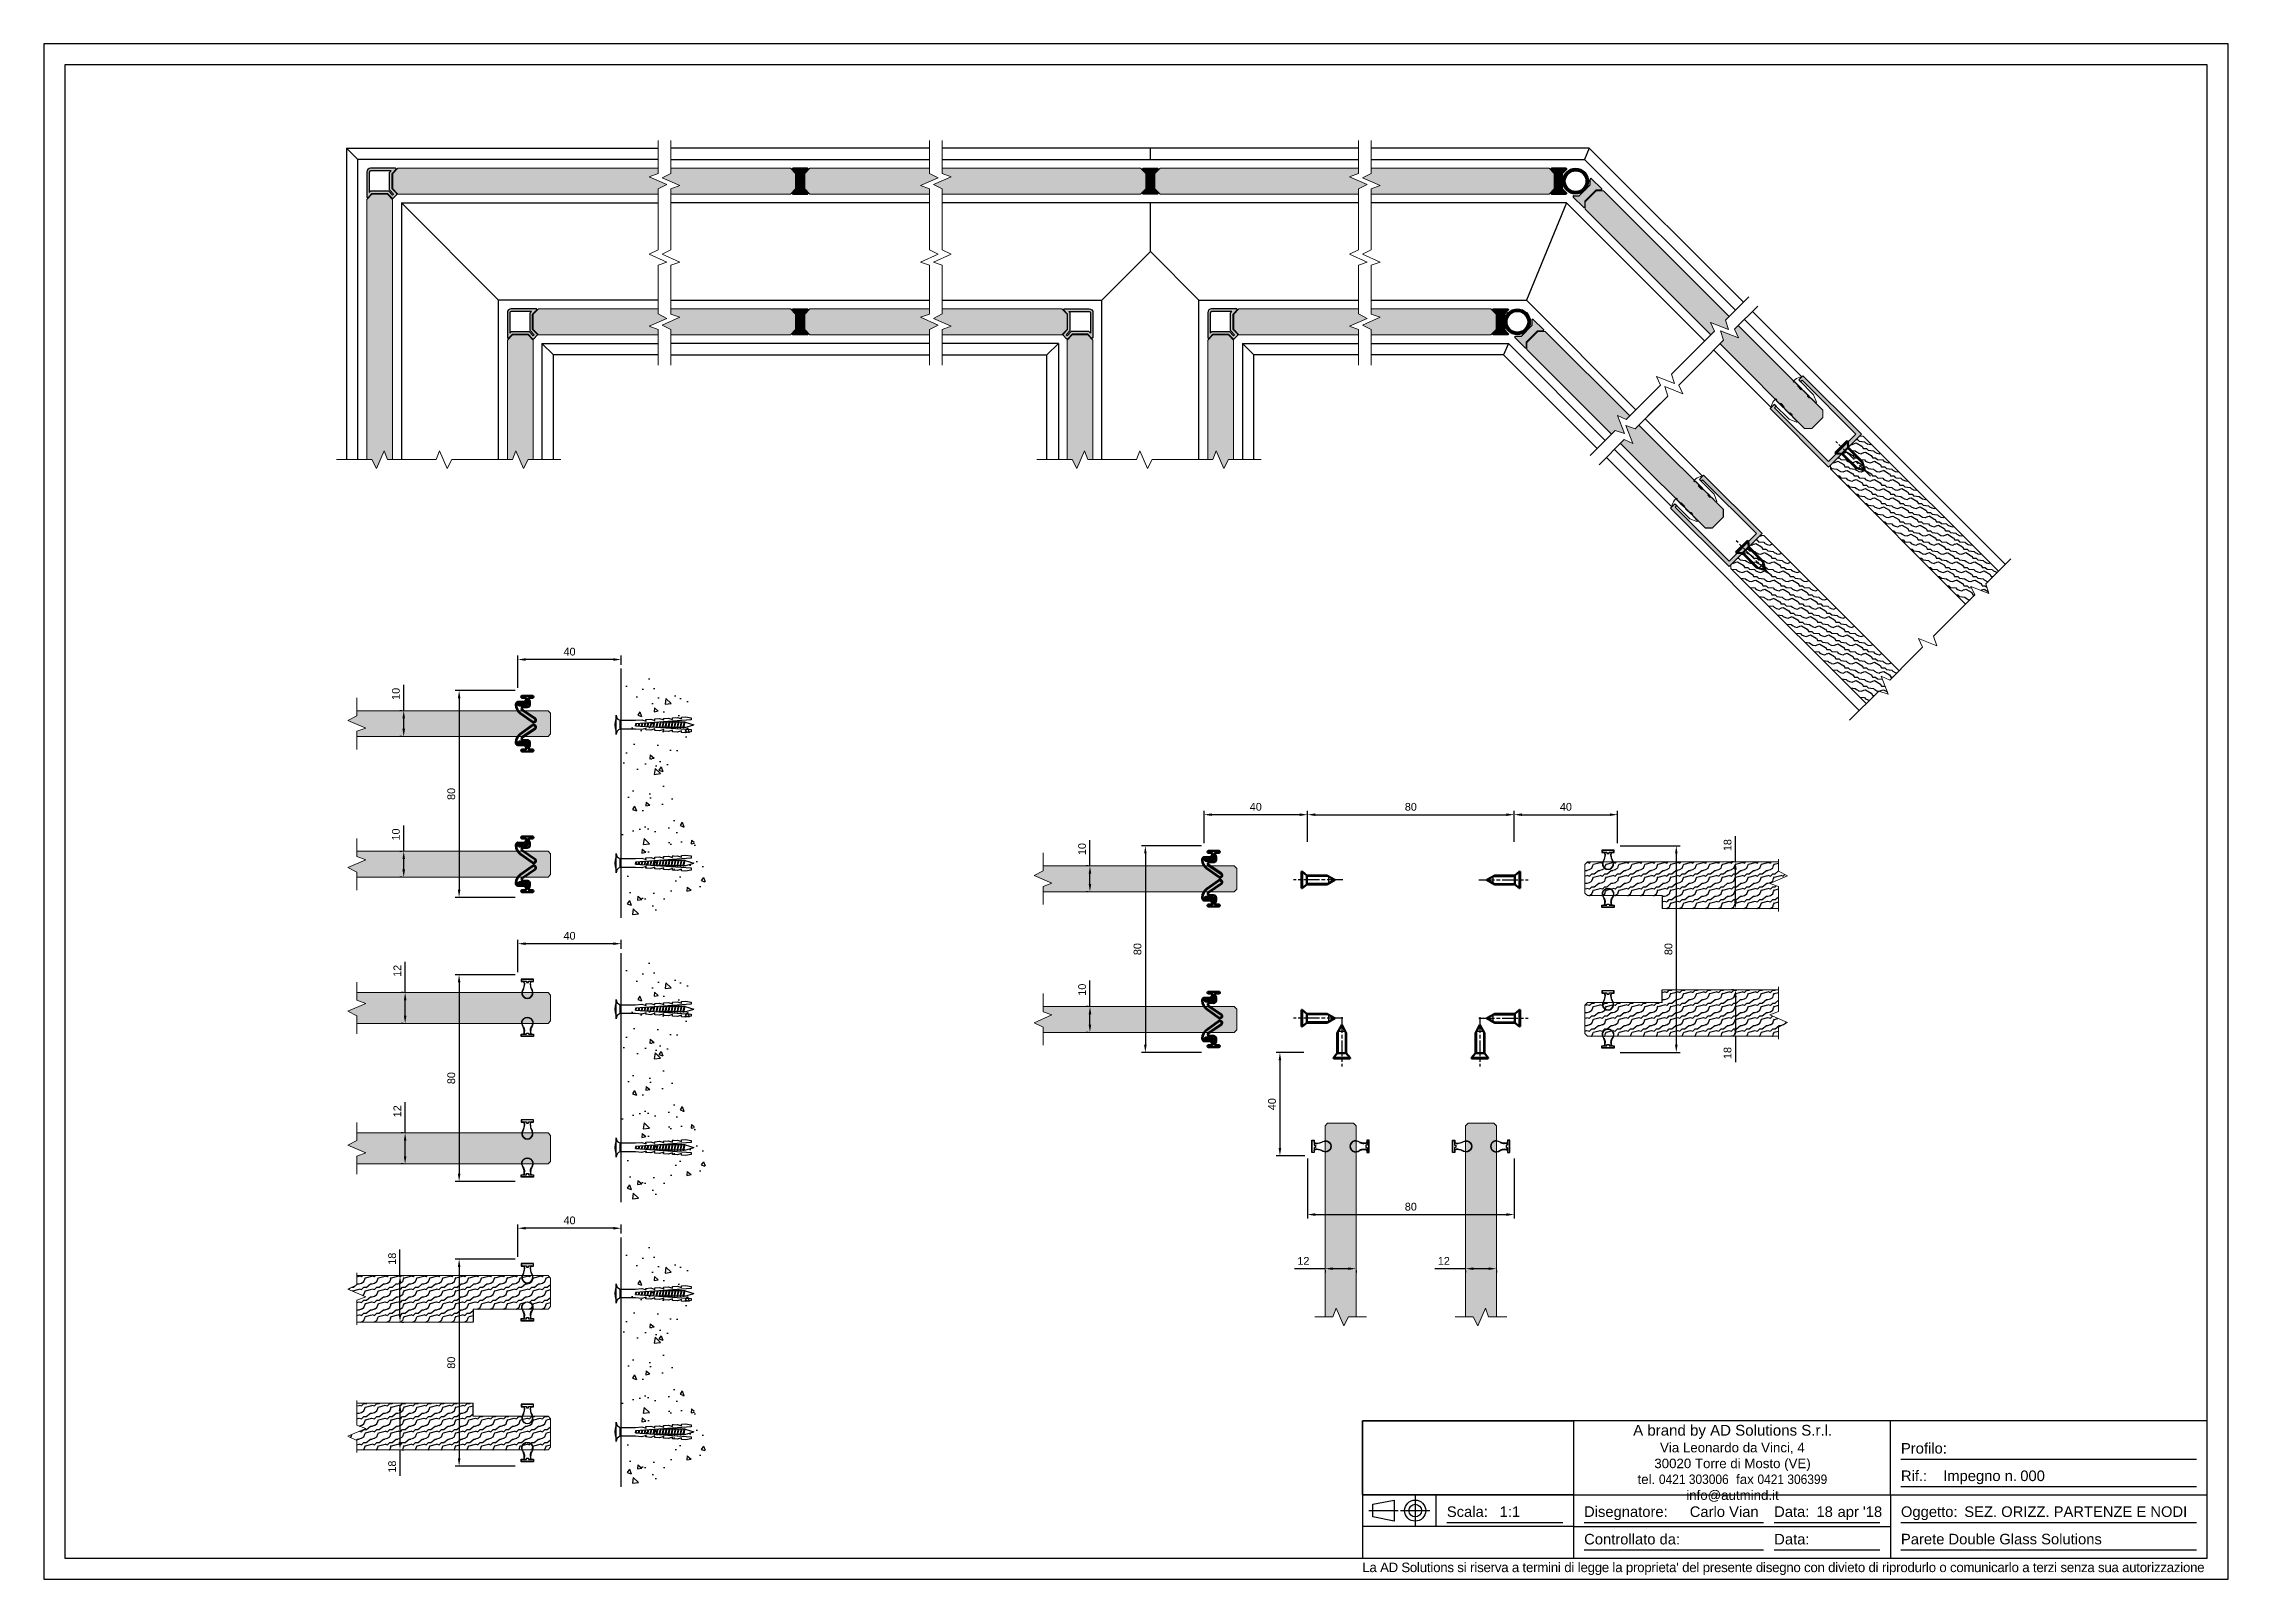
# Model space of a CAD drawing. Header units: millimetres. Extents: x 2587 to 3432, y 1582 to 2176.
import ezdxf

# ---------------------------------------------------------------- set-up
doc = ezdxf.new("R2010")
doc.units = ezdxf.units.MM
doc.linetypes.add('AM_ISO08W050', pattern=[18, 12, -1.5, 3, -1.5])
doc.linetypes.add('AM_ISO08W050x2', pattern=[9, 6, -0.75, 1.5, -0.75])
for name, color, linetype in [('48800_-_L2315', 7, 'Continuous'), ('48800_-_L3000', 7, 'Continuous'), ('_POLICARBONTAO_9', 7, 'Continuous'), ('Blocchi', 7, 'Continuous'), ('COMP', 41, 'Continuous'), ('PARTENZA_VERTICA', 7, 'Continuous'), ('POLICARBONATO_MO', 7, 'Continuous'), ('quote', 3, 'Continuous')]:
    doc.layers.add(name, color=color, linetype=linetype)
for name, color, linetype, lineweight in [('ALUMINIUM', 7, 'Continuous', 30), ('AM_0N', 7, 'Continuous', 50), ('AM_4N', 3, 'Continuous', 25), ('AM_7N', 4, 'AM_ISO08W050', 25), ('GLASS & JOINTS', 250, 'Continuous', 13), ('NOTES', 6, 'Continuous', 15), ('SEALS', 252, 'Continuous', 15)]:
    doc.layers.add(name, color=color, linetype=linetype, lineweight=lineweight)
doc.layers.add('GLASS HATCH', color=7, linetype='Continuous', true_color=0xb8ffed, transparency=0.5)
doc.styles.get("Standard").update_dxf_attribs({"font": 'arial.ttf'})
doc.dimstyles.new('ISO-25$0', dxfattribs={"dimtxt": 3, "dimasz": 3, "dimexe": 1.5, "dimexo": 1.5, "dimgap": 1.5, "dimtad": 1, "dimtxsty": 'Standard', "dimcen": 2.5, "dimadec": 0, "dimazin": 0, "dimtfac": 1, "dimtmove": 0, "dimatfit": 3, "dimfxl": 1, "dimarcsym": 0})
picture_1 = doc.add_image_def('image1.jpg', size_in_pixel=(2362, 827))
pattern_1 = [(63.4349, (3631.4105, -806.8764), (-5.0000065, -4.9999958), [0.67082, -10.50952]), (14.5742, (3631.7105, -806.27638), (-135.0000110433, -34.9999644584), [2.58312, -255.72871]), (342.4744, (3629.2105, -805.62638), (79.999984564, -25.000041342), [0.996245, -98.62805]), (45, (3630.1605, -805.9264), (1e-15, 5.0000015), [1.27279, -5.798275]), (360, (3631.0605, -805.0264), (5, 5), [0.95, -4.05]), (39.0939, (3632.0105, -805.02638), (54.99996955, 45.000040157), [2.061555, -101.01609]), (360, (3633.6105, -803.7264), (5, 5), [0.6, -4.4]), (17.5256, (3629.2105, -803.72638), (-79.999984564, -25.000041342), [0.996245, -98.62805]), (33.6901, (3630.1605, -803.4264), (-9.9999978, -5.0000067), [1.081665, -16.94609]), (69.7751, (3631.0605, -802.82638), (20.000041678, 54.999986322), [1.012425, -100.22986])]
pattern_2 = [(63.4349, (3801.518, -646.9035), (-5.0000065, -4.9999958), [0.67082, -10.50952]), (14.5742, (3801.81796, -646.30346), (-135.0000110433, -34.9999644584), [2.58312, -255.72871]), (342.4744, (3799.31796, -645.65346), (79.999984564, -25.000041342), [0.996245, -98.62805]), (45, (3800.268, -645.9535), (1e-15, 5.0000015), [1.27279, -5.798275]), (360, (3801.168, -645.0535), (5, 5), [0.95, -4.05]), (39.0939, (3802.11796, -645.05346), (54.99996955, 45.000040157), [2.061555, -101.01609]), (360, (3803.718, -643.7535), (5, 5), [0.6, -4.4]), (17.5256, (3799.31796, -643.75346), (-79.999984564, -25.000041342), [0.996245, -98.62805]), (33.6901, (3800.268, -643.4535), (-9.9999978, -5.0000067), [1.081665, -16.94609]), (69.7751, (3801.16796, -642.85346), (20.000041678, 54.999986322), [1.012425, -100.22986])]
pattern_3 = [(18.4349, (-442.119, 3191.6595), (-7.0710695, 7.6e-06), [0.67082, -10.50952]), (329.5742, (-441.48258, 3191.8716), (-120.2081354788, 70.7107110591), [2.58312, -255.72871]), (297.4744, (-442.79073, 3194.09898), (38.890832817, -74.246230342), [0.996245, -98.62805]), (360, (-442.331, 3193.215), (3.535535, 3.535535), [1.27279, -5.798275]), (315, (-441.0583, 3193.215), (7.071068, -3e-15), [0.95, -4.05]), (354.0939, (-440.38656, 3192.54335), (70.710684983, -7.071017886), [2.061555, -101.01609]), (315, (-438.336, 3192.331), (7.071068, -3e-15), [0.6, -4.4]), (332.5256, (-441.44722, 3195.44249), (-74.246230342, 38.890832817), [0.996245, -98.62805]), (348.6901, (-440.5633, 3194.9829), (-10.60660487, 3.53552762), [1.081665, -16.94609]), (24.7751, (-439.50268, 3194.77073), (53.033028388, 24.748698199), [1.012425, -100.22986])]

msp = doc.modelspace()

# ---------------------------------------------------------------- texts
at = {"color": 4, "attachment_point": 1}
for s, width, insert, char_height in [('Scala:', 14.5881, (3130.121, 1610.269), 4.086), ('Disegnatore:', 14.5881, (3183.209, 1610.269), 4.08598), ('Data:', 14.5881, (3256.756, 1610.269), 4.086), ('SEZ. ORIZZ. PARTENZE E NODI', 152.26344, (3330.334, 1610.269), 4.08598)]:
    msp.add_mtext_dynamic_manual_height_columns(s, width=width, gutter_width=12.5, heights=[0], dxfattribs=dict(at, insert=insert, char_height=char_height))

# ---------------------------------------------------------------- blocks, each defined once
blk = doc.blocks.new('tassello')
at = {"color": 3}
blk.add_lwpolyline([(3, 0), (-3, 0, -0.340122), (-1.38, -1.25), (1.38, -1.25, -0.340122)], format="xyb", close=True, dxfattribs=at)
blk.add_lwpolyline([(1.87, 0, 0.133333), (-1.88, 0)], format="xyb", dxfattribs=at)
blk.add_lwpolyline([(1.38, -1.25), (-1.38, -1.25), (-1.38, -6), (-1.51, -8), (-1.1, -9.28), (-1.6, -9.24), (-1.71, -10.74), (-1.29, -12.02), (-1.79, -11.99), (-1.9, -13.48), (-1.49, -14.76), (-1.99, -14.73), (-2.09, -16.23), (-1.68, -17.51), (-2.18, -17.47), (-2.28, -18.97), (-1.87, -20.25), (-2.37, -20.22), (-2.46, -21.46), (-2.2, -23.23), (-1.51, -23.28), (-0.3, -6), (0.3, -6), (1.51, -23.28), (2.2, -23.23), (2.46, -21.46), (2.37, -20.22), (1.87, -20.25), (2.28, -18.97), (2.18, -17.47), (1.68, -17.51), (2.09, -16.23), (1.99, -14.73), (1.49, -14.76), (1.9, -13.48), (1.79, -11.99), (1.29, -12.02), (1.71, -10.74), (1.6, -9.24), (1.1, -9.28), (1.51, -8), (1.38, -6)], close=True, dxfattribs=at)
at = {"color": 8}
for points in [[(0.31, -6.22), (-0.32, -6.38)], [(0.3, -6.02), (-0.31, -6.17)], [(0.81, -13.32), (-0.84, -13.73)], [(0.76, -12.61), (-0.79, -12.99)], [(0.75, -12.41), (-0.77, -12.78)], [(0.7, -11.7), (-0.72, -12.05)], [(0.68, -11.5), (-0.71, -11.84)], [(0.63, -10.79), (-0.65, -11.1)], [(0.62, -10.59), (-0.64, -10.89)], [(0.57, -9.87), (-0.59, -10.16)], [(0.55, -9.67), (-0.57, -9.95)], [(0.5, -8.96), (-0.52, -9.21)], [(0.49, -8.76), (-0.51, -9)], [(0.44, -8.05), (-0.46, -8.27)], [(0.43, -7.85), (-0.44, -8.06)], [(0.38, -7.14), (-0.39, -7.32)], [(0.36, -6.93), (-0.38, -7.11)], [(0.92, -15.36), (-0.93, -15.81)], [(0.92, -16.29), (-0.93, -16.74)], [(0.92, -17.22), (-0.93, -17.67)], [(0.92, -18.14), (-0.93, -18.6)], [(0.92, -19.07), (-0.93, -19.53)], [(0.92, -20), (-0.93, -20.45)], [(0.89, -14.44), (-0.92, -14.88)], [(0.92, -15.15), (-0.93, -15.61)], [(0.92, -16.08), (-0.93, -16.53)], [(0.92, -17.01), (-0.93, -17.46)], [(0.92, -17.94), (-0.93, -18.39)], [(0.92, -18.87), (-0.93, -19.32)], [(0.92, -19.8), (-0.93, -20.25)], [(0.87, -14.24), (-0.9, -14.67)], [(0.82, -13.53), (-0.85, -13.94)], [(-0.82, -13.72), (-0.82, -13.55)], [(-0.82, -14.65), (-0.82, -13.93)], [(-0.82, -15.58), (-0.82, -14.86)], [(-0.82, -16.51), (-0.82, -15.79)], [(-0.82, -17.44), (-0.82, -16.72)], [(-0.82, -18.37), (-0.82, -17.64)], [(-0.82, -19.3), (-0.82, -18.57)], [(-0.82, -20.22), (-0.82, -19.5)], [(0.83, -14.25), (0.83, -13.55)], [(0.83, -15.18), (0.83, -14.45)], [(0.83, -16.11), (0.83, -15.38)], [(0.83, -17.03), (0.83, -16.31)], [(0.83, -17.96), (0.83, -17.24)], [(0.83, -18.89), (0.83, -18.17)], [(0.83, -19.82), (0.83, -19.1)], [(0.83, -20.75), (0.83, -20.03)], [(0.92, -20.93), (-0.93, -21.38)], [(0.92, -20.72), (-0.93, -21.18)], [(-0.82, -21.15), (-0.82, -20.43)], [(-0.8, -21.35), (0, -24.04)], [(0.83, -21.29), (0, -24.04)], [(0.83, -21.29), (0.83, -20.95)]]:
    blk.add_lwpolyline(points, dxfattribs=at)
for points in [[(-0.93, -15.61, 0.243659), (-0.93, -15.81)], [(-0.93, -16.53, 0.243659), (-0.93, -16.74)], [(-0.93, -17.46, 0.243659), (-0.93, -17.67)], [(-0.93, -18.39, 0.243659), (-0.93, -18.6)], [(-0.93, -19.32, 0.243659), (-0.93, -19.53)], [(-0.93, -20.25, 0.243659), (-0.93, -20.45)], [(0.92, -15.36, 0.243659), (0.92, -15.15)], [(0.92, -16.29, 0.243659), (0.92, -16.08)], [(0.92, -17.22, 0.243659), (0.92, -17.01)], [(0.92, -18.14, 0.243659), (0.92, -17.94)], [(0.92, -19.07, 0.243659), (0.92, -18.87)], [(0.92, -20, 0.243659), (0.92, -19.8)], [(-0.93, -21.18, 0.243659), (-0.93, -21.38)], [(0.92, -20.93, 0.243659), (0.92, -20.72)]]:
    blk.add_lwpolyline(points, format="xyb", dxfattribs=at)
blk = doc.blocks.new('48800')
at = {"layer": '48800_-_L3000', "linetype": 'Continuous', "lineweight": 5}
h = blk.add_hatch(dxfattribs=at)
h.set_pattern_fill('LINE', color=3, scale=2, angle=45, style=0)
h.set_pattern_definition([(45, (-6239.775, -3270.2284), (-4.490128, 4.490128), [])])
edge = h.paths.add_edge_path()
edge.add_arc((9.4, 2.41), 0.897, 334.12953, 494.36432)
edge.add_line((8.77, 3.05), (5.44, -1.86))
edge.add_arc((4.92, -1.52), 0.632, 270, 326.69915, ccw=False)
edge.add_arc((5, -1.51), 0.64, 180.31288, 262.86787, ccw=False)
edge.add_line((4.36, -1.52), (4.39, -0.03))
edge.add_arc((3.39, -0.03), 1, 0, 90)
edge.add_line((3.39, 0.97), (2.4, 0.97))
edge.add_arc((2.4, 0.71), 0.253, 90, 120)
edge.add_line((2.27, 0.93), (1.59, 0.54))
edge.add_arc((1.47, 0.76), 0.253, 270, 300, ccw=False)
edge.add_line((1.47, 0.51), (1.01, 0.51))
edge.add_line((1.01, 0.51), (1.01, 0.41))
edge.add_line((1.01, 0.41), (1.47, 0.41))
edge.add_arc((1.47, 0.76), 0.353, 270, 300)
edge.add_line((1.64, 0.45), (2.32, 0.85))
edge.add_arc((2.4, 0.71), 0.153, 90, 120, ccw=False)
edge.add_line((2.4, 0.87), (3.39, 0.87))
edge.add_arc((3.39, -0.03), 0.9, 0.06989, 90, ccw=False)
edge.add_line((4.29, -0.03), (4.26, -1.51))
edge.add_arc((5, -1.51), 0.74, 180.20051, 263.35004)
edge.add_arc((4.92, -1.52), 0.732, 269.51182, 326.6433)
edge.add_line((5.53, -1.92), (8.85, 2.99))
edge.add_arc((9.4, 2.41), 0.797, -25.27845, 133.65847, ccw=False)
edge.add_line((10.12, 2.07), (6.71, -2.69))
edge.add_arc((3.54, -0.42), 3.9, 270, 324.43426, ccw=False)
edge.add_line((3.54, -4.32), (3.25, -4.32))
edge.add_arc((3.27, -3.48), 0.839, 196.69401, 268.73177, ccw=False)
edge.add_line((2.47, -3.72), (2.5, -1.15))
edge.add_arc((2.15, -1.15), 0.353, 359.88621, 420)
edge.add_line((2.32, -0.85), (1.64, -0.45))
edge.add_arc((1.47, -0.76), 0.353, 60, 90)
edge.add_line((1.47, -0.41), (1.01, -0.41))
edge.add_line((1.01, -0.41), (1.01, -0.51))
edge.add_line((1.01, -0.51), (1.47, -0.51))
edge.add_arc((1.47, -0.76), 0.253, 60, 90, ccw=False)
edge.add_line((1.59, -0.54), (2.27, -0.93))
edge.add_arc((2.15, -1.15), 0.253, 0, 60, ccw=False)
edge.add_line((2.4, -1.15), (2.37, -3.74))
edge.add_arc((3.27, -3.48), 0.939, 195.73271, 268.8012)
edge.add_line((3.25, -4.42), (3.54, -4.42))
edge.add_arc((3.54, -0.42), 4, 270, 324.43426)
edge.add_line((6.8, -2.75), (10.2, 2.02))
at = {"layer": '48800_-_L2315', "color": 3, "linetype": 'Continuous', "lineweight": 50}
for p, q in [((2.37, 0.86), (2.37, 0.81)), ((2.37, 0.38), (2.37, 0.33)), ((3.25, 0.87), (3.25, 0.82)), ((2.37, -0.45), (2.37, -0.5)), ((2.37, -0.81), (2.37, -0.88)), ((3.25, -0.09), (3.25, -0.17)), ((3.25, -3.38), (3.25, -3.43)), ((3.25, -4.27), (3.25, -4.32))]:
    blk.add_line(p, q, dxfattribs=at)
at = {"layer": '48800_-_L3000', "color": 3, "linetype": 'Continuous', "lineweight": 50}
for p, q in [((0, 2.02), (0, -2.02)), ((0.76, 0.63), (0.76, 2.02)), ((1.47, 0.51), (1.01, 0.51)), ((1.01, 0.51), (1.01, 0.41)), ((1.01, 0.41), (1.47, 0.41)), ((1.96, 0.38), (1.01, 0.38)), ((2.27, 0.93), (1.59, 0.54)), ((1.64, 0.45), (2.32, 0.85)), ((2.35, 0.8), (1.7, 0.43)), ((1.7, 0.43), (1.96, 0.43)), ((3.39, 0.97), (2.4, 0.97)), ((2.4, 0.87), (3.39, 0.87)), ((3.39, 0.82), (2.4, 0.82)), ((8.77, 3.05), (5.44, -1.86)), ((5.53, -1.92), (8.85, 2.99)), ((8.88, 2.95), (5.57, -1.95)), ((6.67, -2.66), (10.07, 2.09)), ((10.12, 2.07), (6.71, -2.69)), ((6.8, -2.75), (10.2, 2.02)), ((0.76, -2.02), (0.76, -0.63)), ((1.01, -0.38), (2, -0.38)), ((1.47, -0.41), (1.01, -0.41)), ((1.01, -0.41), (1.01, -0.51)), ((1.01, -0.51), (1.47, -0.51)), ((1.59, -0.54), (2.27, -0.93)), ((2.32, -0.85), (1.64, -0.45)), ((2, -0.43), (1.7, -0.43)), ((1.7, -0.43), (2.35, -0.8)), ((2.4, -1.15), (2.37, -3.74)), ((2.47, -3.72), (2.5, -1.15)), ((2.55, -1.15), (2.52, -3.72)), ((2.95, -3.02), (2.95, -1.38)), ((3, -1.38), (3, -3.02)), ((3.25, -4.27), (3.54, -4.27)), ((3.54, -4.32), (3.25, -4.32)), ((3.25, -4.42), (3.54, -4.42)), ((3.76, -3.02), (3.76, -1.42)), ((3.81, -1.42), (3.81, -3.02)), ((4.21, -1.51), (4.24, -0.03)), ((4.29, -0.03), (4.26, -1.51)), ((4.36, -1.52), (4.39, -0.03))]:
    blk.add_line(p, q, dxfattribs=at)
for centre, radius, start, end in [((0.38, 2.02), 0.379, 0, 180), ((1.01, 0.63), 0.253, 180, 270), ((1.47, 0.76), 0.253, 270, 300), ((1.47, 0.76), 0.353, 270, 300), ((1.96, -1.42), 1.85, 0, 90), ((1.96, -1.42), 1.8, 0, 90), ((2.4, 0.71), 0.253, 90, 120), ((2.4, 0.71), 0.153, 90, 120), ((2.4, 0.71), 0.103, 90, 120), ((3.39, -0.03), 1, 0, 90), ((3.39, -0.03), 0.9, 0.06989, 90), ((3.39, -0.03), 0.85, 0.10937, 90), ((9.4, 2.41), 0.897, 334.12953, 134.36432), ((9.4, 2.41), 0.797, 334.72155, 133.65847), ((9.4, 2.41), 0.747, 335.06135, 133.25328), ((0.38, -2.02), 0.379, 180, 0), ((1.01, -0.63), 0.253, 90, 180), ((1.47, -0.76), 0.353, 60, 90), ((1.47, -0.76), 0.253, 60, 90), ((2, -1.38), 1, 0, 90), ((2, -1.38), 0.95, 0, 90), ((2.15, -1.15), 0.253, 0, 60), ((2.15, -1.15), 0.353, 359.88621, 60), ((2.15, -1.15), 0.403, 359.84598, 60), ((3.27, -3.48), 0.939, 195.73271, 268.8012), ((3.27, -3.48), 0.839, 196.69401, 268.73177), ((3.27, -3.48), 0.789, 197.24238, 268.6922), ((3.38, -3.02), 0.429, 180, 0), ((3.38, -3.02), 0.379, 180, 0), ((3.54, -0.42), 3.85, 270, 324.43426), ((3.54, -0.42), 3.9, 270, 324.43426), ((3.54, -0.42), 4, 270, 324.43426), ((5, -1.51), 0.79, 180.15251, 263.54516), ((5, -1.51), 0.74, 180.20051, 263.35004), ((5, -1.51), 0.64, 180.31288, 262.86787), ((4.92, -1.52), 0.732, 269.51182, 326.6433), ((4.92, -1.52), 0.782, 269.31452, 326.61948), ((4.92, -1.52), 0.632, 270, 326.69915)]:
    blk.add_arc(centre, radius, start, end, dxfattribs=at)
at = {"layer": 'PARTENZA_VERTICA', "color": 3, "linetype": 'Continuous', "lineweight": 50}
for p, q in [((2.2, 0.72), (2.2, 0.77)), ((2.2, 0.36), (2.2, 0.41)), ((2.2, -0.45), (2.2, -0.4)), ((2.2, -0.77), (2.2, -0.72))]:
    blk.add_line(p, q, dxfattribs=at)
blk = doc.blocks.new('*D4')
at = {"layer": 'Defpoints', "color": 0, "transparency": 16777216}
for p in [(2727.83, 1809.05), (2727.04, 1797.05), (2727.83, 1797.05)]:
    blk.add_point(p, dxfattribs=at)
at = {"layer": 'quote', "color": 0, "lineweight": -2, "transparency": 16777216}
for p, q in [((2727.04, 1809.05), (2727.04, 1820.91)), ((2726.33, 1809.05), (2725.54, 1809.05)), ((2727.04, 1800.05), (2727.04, 1806.05)), ((2726.33, 1797.05), (2725.54, 1797.05))]:
    blk.add_line(p, q, dxfattribs=at)
at = {"layer": 'quote', "color": 0, "transparency": 16777216}
for points in [[(2726.54, 1806.05), (2727.54, 1806.05), (2727.04, 1809.05)], [(2726.54, 1800.05), (2727.54, 1800.05), (2727.04, 1797.05)]]:
    blk.add_solid(points, dxfattribs=at)
at = {"layer": 'quote', "color": 0, "transparency": 16777216, "insert": (2724.04, 1817.42), "char_height": 3, "attachment_point": 5, "rotation": 90}
blk.add_mtext('12', dxfattribs=at)
blk = doc.blocks.new('*D5')
at = {"layer": 'Defpoints', "color": 0, "transparency": 16777216}
for p in [(2727.83, 1754.73), (2727.04, 1742.73), (2727.83, 1742.73)]:
    blk.add_point(p, dxfattribs=at)
at = {"layer": 'quote', "color": 0, "lineweight": -2, "transparency": 16777216}
for p, q in [((2727.04, 1754.73), (2727.04, 1766.58)), ((2726.33, 1754.73), (2725.54, 1754.73)), ((2727.04, 1745.73), (2727.04, 1751.73)), ((2726.33, 1742.73), (2725.54, 1742.73))]:
    blk.add_line(p, q, dxfattribs=at)
at = {"layer": 'quote', "color": 0, "transparency": 16777216}
for points in [[(2726.54, 1751.73), (2727.54, 1751.73), (2727.04, 1754.73)], [(2726.54, 1745.73), (2727.54, 1745.73), (2727.04, 1742.73)]]:
    blk.add_solid(points, dxfattribs=at)
at = {"layer": 'quote', "color": 0, "transparency": 16777216, "insert": (2724.04, 1763.09), "char_height": 3, "attachment_point": 5, "rotation": 90}
blk.add_mtext('12', dxfattribs=at)
blk = doc.blocks.new('*D6')
at = {"layer": 'Defpoints', "color": 0, "transparency": 16777216}
for p in [(2727.29, 1918.05), (2726.5, 1908.05), (2727.29, 1908.05)]:
    blk.add_point(p, dxfattribs=at)
at = {"layer": 'quote', "color": 0, "lineweight": -2, "transparency": 16777216}
for p, q in [((2726.5, 1918.05), (2726.5, 1928.06)), ((2725.79, 1918.05), (2725, 1918.05)), ((2726.5, 1911.05), (2726.5, 1915.05)), ((2725.79, 1908.05), (2725, 1908.05))]:
    blk.add_line(p, q, dxfattribs=at)
at = {"layer": 'quote', "color": 0, "transparency": 16777216}
for points in [[(2726, 1915.05), (2727, 1915.05), (2726.5, 1918.05)], [(2726, 1911.05), (2727, 1911.05), (2726.5, 1908.05)]]:
    blk.add_solid(points, dxfattribs=at)
at = {"layer": 'quote', "color": 0, "transparency": 16777216, "insert": (2723.47, 1924.56), "char_height": 3, "attachment_point": 5, "rotation": 90}
blk.add_mtext('10', dxfattribs=at)
blk = doc.blocks.new('*D7')
at = {"layer": 'Defpoints', "color": 0, "transparency": 16777216}
for p in [(2727.29, 1863.65), (2726.5, 1853.65), (2727.29, 1853.65)]:
    blk.add_point(p, dxfattribs=at)
at = {"layer": 'quote', "color": 0, "lineweight": -2, "transparency": 16777216}
for p, q in [((2726.5, 1863.65), (2726.5, 1873.66)), ((2725.79, 1863.65), (2725, 1863.65)), ((2726.5, 1856.65), (2726.5, 1860.65)), ((2725.79, 1853.65), (2725, 1853.65))]:
    blk.add_line(p, q, dxfattribs=at)
at = {"layer": 'quote', "color": 0, "transparency": 16777216}
for points in [[(2726, 1860.65), (2727, 1860.65), (2726.5, 1863.65)], [(2726, 1856.65), (2727, 1856.65), (2726.5, 1853.65)]]:
    blk.add_solid(points, dxfattribs=at)
at = {"layer": 'quote', "color": 0, "transparency": 16777216, "insert": (2723.47, 1870.16), "char_height": 3, "attachment_point": 5, "rotation": 90}
blk.add_mtext('10', dxfattribs=at)
blk = doc.blocks.new('*D8')
at = {"layer": 'Defpoints', "color": 0, "transparency": 16777216}
for p in [(2724.27, 1650.15), (2725.06, 1650.15), (2724.27, 1632.15)]:
    blk.add_point(p, dxfattribs=at)
at = {"layer": 'quote', "color": 0, "lineweight": -2, "transparency": 16777216}
for p, q in [((2725.77, 1650.15), (2726.56, 1650.15)), ((2725.06, 1647.15), (2725.06, 1635.15)), ((2725.06, 1632.15), (2725.06, 1622.13)), ((2725.77, 1632.15), (2726.56, 1632.15))]:
    blk.add_line(p, q, dxfattribs=at)
at = {"layer": 'quote', "color": 0, "transparency": 16777216}
for points in [[(2724.56, 1647.15), (2725.56, 1647.15), (2725.06, 1650.15)], [(2724.56, 1635.15), (2725.56, 1635.15), (2725.06, 1632.15)]]:
    blk.add_solid(points, dxfattribs=at)
at = {"layer": 'quote', "color": 0, "transparency": 16777216, "insert": (2722.03, 1625.64), "char_height": 3, "attachment_point": 5, "rotation": 90}
blk.add_mtext('18', dxfattribs=at)
blk = doc.blocks.new('*D9')
at = {"layer": 'Defpoints', "color": 0, "transparency": 16777216}
for p in [(2724.27, 1699.55), (2724.27, 1681.55), (2725.06, 1681.55)]:
    blk.add_point(p, dxfattribs=at)
at = {"layer": 'quote', "color": 0, "lineweight": -2, "transparency": 16777216}
for p, q in [((2725.06, 1699.55), (2725.06, 1709.58)), ((2725.77, 1699.55), (2726.56, 1699.55)), ((2725.06, 1684.55), (2725.06, 1696.55)), ((2725.77, 1681.55), (2726.56, 1681.55))]:
    blk.add_line(p, q, dxfattribs=at)
at = {"layer": 'quote', "color": 0, "transparency": 16777216}
for points in [[(2724.56, 1696.55), (2725.56, 1696.55), (2725.06, 1699.55)], [(2724.56, 1684.55), (2725.56, 1684.55), (2725.06, 1681.55)]]:
    blk.add_solid(points, dxfattribs=at)
at = {"layer": 'quote', "color": 0, "transparency": 16777216, "insert": (2722.03, 1706.06), "char_height": 3, "attachment_point": 5, "rotation": 90}
blk.add_mtext('18', dxfattribs=at)
blk = doc.blocks.new('*D10')
at = {"layer": 'Defpoints', "color": 0, "transparency": 16777216}
for p in [(3082.98, 1703), (3094.98, 1703), (3094.98, 1702.21)]:
    blk.add_point(p, dxfattribs=at)
at = {"layer": 'quote', "color": 0, "lineweight": -2, "transparency": 16777216}
for p, q in [((3082.98, 1702.21), (3071.13, 1702.21)), ((3082.98, 1701.5), (3082.98, 1700.71)), ((3091.98, 1702.21), (3085.98, 1702.21)), ((3094.98, 1701.5), (3094.98, 1700.71))]:
    blk.add_line(p, q, dxfattribs=at)
at = {"layer": 'quote', "color": 0, "transparency": 16777216}
for points in [[(3085.98, 1702.71), (3085.98, 1701.71), (3082.98, 1702.21)], [(3091.98, 1702.71), (3091.98, 1701.71), (3094.98, 1702.21)]]:
    blk.add_solid(points, dxfattribs=at)
at = {"layer": 'quote', "color": 0, "transparency": 16777216, "insert": (3074.62, 1705.22), "char_height": 3, "attachment_point": 5}
blk.add_mtext('12', dxfattribs=at)
blk = doc.blocks.new('*D11')
at = {"layer": 'Defpoints', "color": 0, "transparency": 16777216}
for p in [(3137.31, 1703), (3149.31, 1703), (3149.31, 1702.21)]:
    blk.add_point(p, dxfattribs=at)
at = {"layer": 'quote', "color": 0, "lineweight": -2, "transparency": 16777216}
for p, q in [((3137.31, 1702.21), (3125.45, 1702.21)), ((3137.31, 1701.5), (3137.31, 1700.71)), ((3146.31, 1702.21), (3140.31, 1702.21)), ((3149.31, 1701.5), (3149.31, 1700.71))]:
    blk.add_line(p, q, dxfattribs=at)
at = {"layer": 'quote', "color": 0, "transparency": 16777216}
for points in [[(3140.31, 1702.71), (3140.31, 1701.71), (3137.31, 1702.21)], [(3146.31, 1702.71), (3146.31, 1701.71), (3149.31, 1702.21)]]:
    blk.add_solid(points, dxfattribs=at)
at = {"layer": 'quote', "color": 0, "transparency": 16777216, "insert": (3128.95, 1705.22), "char_height": 3, "attachment_point": 5}
blk.add_mtext('12', dxfattribs=at)
blk = doc.blocks.new('*D12')
at = {"layer": 'Defpoints', "color": 0, "transparency": 16777216}
for p in [(2992.81, 1858.03), (2992.02, 1848.03), (2992.81, 1848.03)]:
    blk.add_point(p, dxfattribs=at)
at = {"layer": 'quote', "color": 0, "lineweight": -2, "transparency": 16777216}
for p, q in [((2992.02, 1858.03), (2992.02, 1868.03)), ((2991.31, 1858.03), (2990.52, 1858.03)), ((2992.02, 1851.03), (2992.02, 1855.03)), ((2991.31, 1848.03), (2990.52, 1848.03))]:
    blk.add_line(p, q, dxfattribs=at)
at = {"layer": 'quote', "color": 0, "transparency": 16777216}
for points in [[(2991.52, 1855.03), (2992.52, 1855.03), (2992.02, 1858.03)], [(2991.52, 1851.03), (2992.52, 1851.03), (2992.02, 1848.03)]]:
    blk.add_solid(points, dxfattribs=at)
at = {"layer": 'quote', "color": 0, "transparency": 16777216, "insert": (2988.99, 1864.53), "char_height": 3, "attachment_point": 5, "rotation": 90}
blk.add_mtext('10', dxfattribs=at)
blk = doc.blocks.new('*D13')
at = {"layer": 'Defpoints', "color": 0, "transparency": 16777216}
for p in [(2992.81, 1803.63), (2992.02, 1793.63), (2992.81, 1793.63)]:
    blk.add_point(p, dxfattribs=at)
at = {"layer": 'quote', "color": 0, "lineweight": -2, "transparency": 16777216}
for p, q in [((2992.02, 1803.63), (2992.02, 1813.63)), ((2991.31, 1803.63), (2990.52, 1803.63)), ((2992.02, 1796.63), (2992.02, 1800.63)), ((2991.31, 1793.63), (2990.52, 1793.63))]:
    blk.add_line(p, q, dxfattribs=at)
at = {"layer": 'quote', "color": 0, "transparency": 16777216}
for points in [[(2991.52, 1800.63), (2992.52, 1800.63), (2992.02, 1803.63)], [(2991.52, 1796.63), (2992.52, 1796.63), (2992.02, 1793.63)]]:
    blk.add_solid(points, dxfattribs=at)
at = {"layer": 'quote', "color": 0, "transparency": 16777216, "insert": (2988.99, 1810.13), "char_height": 3, "attachment_point": 5, "rotation": 90}
blk.add_mtext('10', dxfattribs=at)
blk = doc.blocks.new('*D14')
at = {"layer": 'Defpoints', "color": 0, "transparency": 16777216}
for p in [(3241.78, 1810.13), (3242.56, 1810.13), (3242.56, 1792.13)]:
    blk.add_point(p, dxfattribs=at)
at = {"layer": 'quote', "color": 0, "lineweight": -2, "transparency": 16777216}
for p, q in [((3241.06, 1810.13), (3240.28, 1810.13)), ((3241.78, 1807.13), (3241.78, 1795.13)), ((3241.06, 1792.13), (3240.28, 1792.13)), ((3241.78, 1792.13), (3241.78, 1782.11))]:
    blk.add_line(p, q, dxfattribs=at)
at = {"layer": 'quote', "color": 0, "transparency": 16777216}
for points in [[(3241.28, 1807.13), (3242.28, 1807.13), (3241.78, 1810.13)], [(3241.28, 1795.13), (3242.28, 1795.13), (3241.78, 1792.13)]]:
    blk.add_solid(points, dxfattribs=at)
at = {"layer": 'quote', "color": 0, "transparency": 16777216, "insert": (3238.74, 1785.62), "char_height": 3, "attachment_point": 5, "rotation": 90}
blk.add_mtext('18', dxfattribs=at)
blk = doc.blocks.new('*D15')
at = {"layer": 'Defpoints', "color": 0, "transparency": 16777216}
for p in [(3242.56, 1859.53), (3241.78, 1841.53), (3242.56, 1841.53)]:
    blk.add_point(p, dxfattribs=at)
at = {"layer": 'quote', "color": 0, "lineweight": -2, "transparency": 16777216}
for p, q in [((3241.78, 1859.53), (3241.78, 1869.55)), ((3241.06, 1859.53), (3240.28, 1859.53)), ((3241.78, 1844.53), (3241.78, 1856.53)), ((3241.06, 1841.53), (3240.28, 1841.53))]:
    blk.add_line(p, q, dxfattribs=at)
at = {"layer": 'quote', "color": 0, "transparency": 16777216}
for points in [[(3241.28, 1856.53), (3242.28, 1856.53), (3241.78, 1859.53)], [(3241.28, 1844.53), (3242.28, 1844.53), (3241.78, 1841.53)]]:
    blk.add_solid(points, dxfattribs=at)
at = {"layer": 'quote', "color": 0, "transparency": 16777216, "insert": (3238.74, 1866.04), "char_height": 3, "attachment_point": 5, "rotation": 90}
blk.add_mtext('18', dxfattribs=at)
blk = doc.blocks.new('vite TSPIC autofil 3.5x13')
at = {"layer": 'AM_0N'}
for points in [[(-1.75, 7.7), (0, 10.9)], [(-1.75, 7.7), (0, 10.9)], [(1.75, 7.7), (0, 10.9)], [(1.75, 7.7), (0, 10.9)], [(-1.75, 0), (-1.75, 7.7)], [(-1.75, 0), (-1.75, 7.7)], [(-1.75, 0), (1.75, 0)], [(1.75, 0), (1.75, 7.7)], [(1.75, 0), (1.75, 7.7)], [(1.75, 0), (3.22, -1.75)], [(-1.75, 0), (-3.22, -1.75)], [(-3.22, -1.75), (3.22, -1.75)], [(-3.22, -2.1), (-3.22, -1.75)], [(-3.22, -2.1), (-3.22, -1.75)], [(-3.22, -2.1), (3.22, -2.1)], [(3.22, -2.1), (3.22, -1.75)], [(3.22, -2.1), (3.22, -1.75)]]:
    blk.add_lwpolyline(points, dxfattribs=at)
at = {"layer": 'AM_4N'}
for points in [[(-1.32, 8.49), (-1.32, 0)], [(-1.32, 8.49), (1.32, 8.49)], [(-1.32, 8.49), (-1.32, 0)], [(-1.32, 8.49), (1.32, 8.49)], [(1.32, 8.49), (1.32, 0)], [(1.32, 8.49), (1.32, 0)]]:
    blk.add_lwpolyline(points, dxfattribs=at)
at = {"layer": 'AM_7N', "linetype": 'AM_ISO08W050x2'}
blk.add_lwpolyline([(0, 13.9), (0, -5.1)], dxfattribs=at)
blk = doc.blocks.new('POLICARBONATO 10 - 90°')
at = {"layer": '_POLICARBONTAO_9'}
h = blk.add_hatch(color=256, dxfattribs=at)
h.dxf.hatch_style = 1
h.paths.add_polyline_path([(-3.5, 9.8, 0.414214), (-5, 8.3), (-5, -1.28, 0.668179), (-4.49, -1.49), (-3, 0), (3, 0), (4.79, -1.79, 0.414214), (5.21, -1.79), (6.59, -0.41, 0.414214), (6.59, 0.01), (4.8, 1.8), (4.8, 7.8), (6.29, 9.29, 0.668179), (6.08, 9.8)])
h.paths.add_polyline_path([(4.39, 8.8), (3.8, 8.21), (3.8, 1.39), (5.39, -0.2), (5, -0.59), (3.41, 1), (-3.41, 1), (-4, 0.41), (-4, 8.3, -0.414214), (-3.5, 8.8)], flags=16)
at = {"layer": '_POLICARBONTAO_9', "lineweight": -2}
for p, q in [((6.08, 9.8), (-3.5, 9.8)), ((4.39, 8.8), (-3.5, 8.8)), ((3.8, 8.21), (4.39, 8.8)), ((4.8, 7.8), (6.29, 9.29)), ((-5, 8.3), (-5, -1.28)), ((-4.49, -1.49), (-3, 0)), ((-4, 8.3), (-4, 0.41)), ((-4, 0.41), (-3.41, 1)), ((-3.41, 1), (3.41, 1)), ((-3, 0), (3, 0)), ((3, 0), (4.79, -1.79)), ((3.41, 1), (5, -0.59)), ((3.8, 1.39), (3.8, 8.21)), ((5.39, -0.2), (3.8, 1.39)), ((4.8, 1.8), (4.8, 7.8)), ((6.59, 0.01), (4.8, 1.8)), ((5, -0.59), (5.39, -0.2)), ((5.21, -1.79), (6.59, -0.41))]:
    blk.add_line(p, q, dxfattribs=at)
for centre, radius, start, end in [((-3.5, 8.3), 1.5, 90, 180), ((-3.5, 8.3), 0.5, 90, 180), ((6.08, 9.5), 0.3, 315, 90), ((6.38, -0.2), 0.3, 315, 45), ((-4.7, -1.28), 0.3, 180, 315), ((5, -1.58), 0.3, 225, 315)]:
    blk.add_arc(centre, radius, start, end, dxfattribs=at)
blk = doc.blocks.new('POLICARBONATO 10 - H -')
at = {"layer": '_POLICARBONTAO_9'}
h = blk.add_hatch(color=256, dxfattribs=at)
h.dxf.hatch_style = 1
h.paths.add_polyline_path([(-1.28, 5, 0.668179), (-1.49, 4.49), (0, 3), (0, -3), (-1.49, -4.49, 0.668179), (-1.28, -5), (4.28, -5, 0.668179), (4.49, -4.49), (3, -3), (3, 3), (4.49, 4.49, 0.668179), (4.28, 5)])
for p, q in [((0, 3), (-1.49, 4.49)), ((0, 3), (0, -3)), ((4.49, 4.49), (3, 3)), ((3, -3), (3, 3))]:
    blk.add_line(p, q, dxfattribs=at)
at = {"layer": 'POLICARBONATO_MO'}
for p, q in [((4.28, 5), (-1.28, 5)), ((-1.49, -4.49), (0, -3)), ((-1.28, -5), (4.28, -5)), ((3, -3), (4.49, -4.49))]:
    blk.add_line(p, q, dxfattribs=at)
for centre, start, end in [((-1.28, 4.7), 90, 225), ((4.28, 4.7), 315, 90), ((-1.28, -4.7), 135, 270), ((4.28, -4.7), 270, 45)]:
    blk.add_arc(centre, 0.3, start, end, dxfattribs=at)
blk = doc.blocks.new('PROFILO 30x18')
at = {"layer": '_POLICARBONTAO_9'}
h = blk.add_hatch(color=256, dxfattribs=at)
h.dxf.hatch_style = 1
h.paths.add_polyline_path([(-1.5, 7.5), (-1.5, -7.5), (-31, -7.5), (-31, -6.7), (-32, -6.7), (-32, -9), (0, -9), (0, 9), (-32, 9), (-32, 6.7), (-31, 6.7), (-31, 7.5)])
at = {"layer": 'ALUMINIUM'}
blk.add_lwpolyline([(-31, -7.5), (-31, -6.7), (-32, -6.7), (-32, -9), (0, -9), (0, 9), (-32, 9), (-32, 6.7), (-31, 6.7), (-31, 7.5), (-1.5, 7.5), (-1.5, -7.5)], close=True, dxfattribs=at)
blk = doc.blocks.new('TONDO Ø10 POLICARB')
at = {"layer": '_POLICARBONTAO_9'}
h = blk.add_hatch(color=256, dxfattribs=at)
h.dxf.hatch_style = 1
h.paths.add_polyline_path([(-5, 0, 1), (5, 0, 1)])
h.paths.add_polyline_path([(4, 0, -1), (-4, 0, -1)], flags=16)
for radius in [5, 4]:
    blk.add_circle((0, 0), radius, dxfattribs=at)
blk = doc.blocks.new('*U32')
at = {"color": 4, "char_height": 5, "attachment_point": 1}
for s, width, insert in [('Profilo:', 21.179, (5, -10.5)), ('Rif.:', 14.588, (5, -23.5)), ('Impegno n.', 36.212, (25, -23.5)), ('000', 152.263, (61.5, -23.5))]:
    blk.add_mtext_dynamic_manual_height_columns(s, width=width, gutter_width=12.5, heights=[0], dxfattribs=dict(at, insert=insert))
blk = doc.blocks.new('INDICAZIONE')
at = {"color": 6}
for p, q in [((-22, 0), (-8, 0)), ((-7, 0), (7, 0)), ((0, 7), (0, -7))]:
    blk.add_line(p, q, dxfattribs=at)
blk.add_lwpolyline([(-10, 5), (-10, -5), (-20, -3), (-20, 3), (-10, 5)], dxfattribs=at)
for radius in [5, 3]:
    blk.add_circle((0, 0), radius, dxfattribs=at)
blk = doc.blocks.new('*U34')
at = {"color": 6}
for p, q in [((100, 30), (100, 15)), ((100, 15), (0, 15)), ((100, 15), (250, 15)), ((100, 15), (100, 0)), ((250, 15), (250, 0)), ((105, 3.9), (190, 3.9)), ((195, 3.9), (245, 3.9)), ((255, 3.9), (395, 3.9))]:
    blk.add_line(p, q, dxfattribs=at)
at = {"color": 4, "char_height": 5, "attachment_point": 1}
for s, width, insert in [('Oggetto:', 14.588, (255, 24.5)), ('Controllato da:', 44.869, (105, 11.5)), ('Data:', 14.588, (195, 11.5))]:
    blk.add_mtext_dynamic_manual_height_columns(s, width=width, gutter_width=12.5, heights=[0], dxfattribs=dict(at, insert=insert))
blk = doc.blocks.new('*U35')
at = {"color": 4, "attachment_point": 1}
for s, width, insert, char_height in [('\\pi28.2032;{\\H0.9945x;A brand by AD Solutions S.r.l.\\P\\pi40.93367;\\H0.88235x;Via Leonardo da Vinci, 4\\P\\pi38.22784;30020 Torre di Mosto (VE)\\P\\pi30.28043;tel. \\W0.9;0421 303006\\W1;  fax \\W0.9;0421 306399\\W1;\\P\\pi53.36388;info@autmind.it}', 150.036, (100, -1.9), 5.128), ('Carlo Vian', 152.263, (155, -40.5), 5)]:
    blk.add_mtext_dynamic_manual_height_columns(s, width=width, gutter_width=12.5, heights=[0], dxfattribs=dict(at, insert=insert, char_height=char_height))
at = {"insert": (0, -67.1), "char_height": 4.5, "attachment_point": 1}
blk.add_mtext_dynamic_manual_height_columns("{\\T0.96;\\C4;La AD Solutions si riserva a termini di legge la proprieta' del presente disegno con divieto di riprodurlo o comunicarlo a terzi senza sua autorizzazione}", width=437.36, gutter_width=12.5, heights=[0], dxfattribs=at)
at = {"color": 6}
image = blk.add_image(picture_1, insert=(0, -35), size_in_units=(100, 35), dxfattribs=at)
image.dxf.flags = 7
blk = doc.blocks.new('*U31')
at = {"color": 4, "insert": (65, -40.5), "char_height": 5, "attachment_point": 1}
blk.add_mtext_dynamic_manual_height_columns('1:1', width=29.964, gutter_width=12.5, heights=[0], dxfattribs=at)
blk = doc.blocks.new('*U30')
at = {"color": 4, "insert": (215, -40.5), "char_height": 5, "attachment_point": 1}
blk.add_mtext_dynamic_manual_height_columns('18', width=12.689, gutter_width=12.5, heights=[0], dxfattribs=at)
blk = doc.blocks.new('*U33')
at = {"color": 4, "insert": (215, -40.5), "char_height": 5, "attachment_point": 1}
blk.add_mtext_dynamic_manual_height_columns('\\pt10;^Iapr', width=27.177, gutter_width=12.5, heights=[0], dxfattribs=at)
blk = doc.blocks.new('DATA - ANNO')
at = {"color": 4, "insert": (215, -40.5), "char_height": 5, "attachment_point": 1}
blk.add_mtext_dynamic_manual_height_columns("\\pt20,21,22;^I^I^I'18", width=152.263, gutter_width=12.5, heights=[0], dxfattribs=at)
blk = doc.blocks.new('Cartiglio A3')
at = {"color": 6}
for points in [[(0, 726.876), (0, 0), (1034.376, 0), (1034.376, 726.876)], [(10, 716.876), (10, 10), (1024.376, 10), (1024.376, 716.876)]]:
    blk.add_lwpolyline(points, close=True, dxfattribs=at)
blk = doc.blocks.new('*U36')
at = {"color": 4, "insert": (0, 7.6), "char_height": 5, "attachment_point": 1}
blk.add_mtext_dynamic_manual_height_columns('Parete Double Glass Solutions', width=152.263, gutter_width=12.5, heights=[0], dxfattribs=at)
blk = doc.blocks.new('48750')
at = {"layer": 'COMP'}
for p, q in [((-3.8, 1.56), (-4.38, 1.84)), ((-1.46, 1.14), (-2.05, 1.14)), ((-4.38, -1.84), (-3.8, -1.56)), ((-2.05, -1.14), (-1.46, -1.14))]:
    blk.add_line(p, q, dxfattribs=at)
blk.add_lwpolyline([(-0.95, 1.75, -0.414214), (-1.45, 1.25), (-2.05, 1.25, -0.117054), (-3.75, 1.65), (-4.33, 1.94, 1.622467), (-4.33, -1.94), (-3.75, -1.65, -0.117054), (-2.05, -1.25), (-1.45, -1.25, -0.414214), (-0.95, -1.75), (-0.95, -2.41), (0, -2.41), (0, 2.41), (-0.95, 2.41)], format="xyb", close=True, dxfattribs=at)
blk.add_lwpolyline([(-0.1, 2.32), (-0.85, 2.32), (-0.85, 0.4), (-1.35, 0.4), (-1.35, -0.4), (-0.85, -0.4), (-0.85, -2.31), (-0.1, -2.31)], close=True, dxfattribs=at)
for centre, radius, start, end in [((-5.3, 0), 2.07, 63.29482, 296.70518), ((-2.05, 5.03), 3.89, 243.29482, 270), ((-1.46, 1.75), 0.61, 270, 0), ((-2.05, -5.03), 3.89, 90, 116.70518), ((-1.46, -1.75), 0.61, 0, 90)]:
    blk.add_arc(centre, radius, start, end, dxfattribs=at)
blk = doc.blocks.new('*D50')
at = {"layer": 'Defpoints', "color": 0, "transparency": 16777216}
for p in [(2771.16, 1925.85), (2747.94, 1845.85), (2771.16, 1845.85)]:
    blk.add_point(p, dxfattribs=at)
at = {"layer": 'quote', "color": 0, "lineweight": -2, "transparency": 16777216}
for p, q in [((2769.66, 1925.85), (2746.44, 1925.85)), ((2747.94, 1922.85), (2747.94, 1848.85)), ((2769.66, 1845.85), (2746.44, 1845.85))]:
    blk.add_line(p, q, dxfattribs=at)
at = {"layer": 'quote', "color": 0, "transparency": 16777216}
for points in [[(2747.44, 1922.85), (2748.44, 1922.85), (2747.94, 1925.85)], [(2747.44, 1848.85), (2748.44, 1848.85), (2747.94, 1845.85)]]:
    blk.add_solid(points, dxfattribs=at)
at = {"layer": 'quote', "color": 0, "transparency": 16777216, "insert": (2744.91, 1885.85), "char_height": 3, "attachment_point": 5, "rotation": 90}
blk.add_mtext('80', dxfattribs=at)
blk = doc.blocks.new('*D51')
at = {"layer": 'Defpoints', "color": 0, "transparency": 16777216}
for p in [(2770.66, 1937.85), (2810.66, 1934.32), (2770.66, 1925.35)]:
    blk.add_point(p, dxfattribs=at)
at = {"layer": 'quote', "color": 0, "lineweight": -2, "transparency": 16777216}
for p, q in [((2770.66, 1926.85), (2770.66, 1939.35)), ((2807.66, 1937.85), (2773.66, 1937.85)), ((2810.66, 1935.82), (2810.66, 1939.35))]:
    blk.add_line(p, q, dxfattribs=at)
at = {"layer": 'quote', "color": 0, "transparency": 16777216}
for points in [[(2773.66, 1938.35), (2773.66, 1937.35), (2770.66, 1937.85)], [(2807.66, 1938.35), (2807.66, 1937.35), (2810.66, 1937.85)]]:
    blk.add_solid(points, dxfattribs=at)
at = {"layer": 'quote', "color": 0, "transparency": 16777216, "insert": (2790.66, 1940.88), "char_height": 3, "attachment_point": 5}
blk.add_mtext('40', dxfattribs=at)
blk = doc.blocks.new('*D53')
at = {"layer": 'Defpoints', "color": 0, "transparency": 16777216}
for p in [(2771.16, 1815.93), (2747.94, 1735.93), (2771.16, 1735.93)]:
    blk.add_point(p, dxfattribs=at)
at = {"layer": 'quote', "color": 0, "lineweight": -2, "transparency": 16777216}
for p, q in [((2769.66, 1815.93), (2746.44, 1815.93)), ((2747.94, 1812.93), (2747.94, 1738.93)), ((2769.66, 1735.93), (2746.44, 1735.93))]:
    blk.add_line(p, q, dxfattribs=at)
at = {"layer": 'quote', "color": 0, "transparency": 16777216}
for points in [[(2747.44, 1812.93), (2748.44, 1812.93), (2747.94, 1815.93)], [(2747.44, 1738.93), (2748.44, 1738.93), (2747.94, 1735.93)]]:
    blk.add_solid(points, dxfattribs=at)
at = {"layer": 'quote', "color": 0, "transparency": 16777216, "insert": (2744.91, 1775.93), "char_height": 3, "attachment_point": 5, "rotation": 90}
blk.add_mtext('80', dxfattribs=at)
blk = doc.blocks.new('*D54')
at = {"layer": 'Defpoints', "color": 0, "transparency": 16777216}
for p in [(2770.66, 1827.92), (2810.66, 1824.39), (2770.66, 1815.43)]:
    blk.add_point(p, dxfattribs=at)
at = {"layer": 'quote', "color": 0, "lineweight": -2, "transparency": 16777216}
for p, q in [((2770.66, 1816.93), (2770.66, 1829.42)), ((2807.66, 1827.92), (2773.66, 1827.92)), ((2810.66, 1825.89), (2810.66, 1829.42))]:
    blk.add_line(p, q, dxfattribs=at)
at = {"layer": 'quote', "color": 0, "transparency": 16777216}
for points in [[(2773.66, 1828.42), (2773.66, 1827.42), (2770.66, 1827.92)], [(2807.66, 1828.42), (2807.66, 1827.42), (2810.66, 1827.92)]]:
    blk.add_solid(points, dxfattribs=at)
at = {"layer": 'quote', "color": 0, "transparency": 16777216, "insert": (2790.66, 1830.96), "char_height": 3, "attachment_point": 5}
blk.add_mtext('40', dxfattribs=at)
blk = doc.blocks.new('*D55')
at = {"layer": 'Defpoints', "color": 0, "transparency": 16777216}
for p in [(2771.16, 1705.85), (2747.94, 1625.85), (2771.16, 1625.85)]:
    blk.add_point(p, dxfattribs=at)
at = {"layer": 'quote', "color": 0, "lineweight": -2, "transparency": 16777216}
for p, q in [((2769.66, 1705.85), (2746.44, 1705.85)), ((2747.94, 1702.85), (2747.94, 1628.85)), ((2769.66, 1625.85), (2746.44, 1625.85))]:
    blk.add_line(p, q, dxfattribs=at)
at = {"layer": 'quote', "color": 0, "transparency": 16777216}
for points in [[(2747.44, 1702.85), (2748.44, 1702.85), (2747.94, 1705.85)], [(2747.44, 1628.85), (2748.44, 1628.85), (2747.94, 1625.85)]]:
    blk.add_solid(points, dxfattribs=at)
at = {"layer": 'quote', "color": 0, "transparency": 16777216, "insert": (2744.91, 1665.85), "char_height": 3, "attachment_point": 5, "rotation": 90}
blk.add_mtext('80', dxfattribs=at)
blk = doc.blocks.new('*D56')
at = {"layer": 'Defpoints', "color": 0, "transparency": 16777216}
for p in [(2770.66, 1717.85), (2810.66, 1714.32), (2770.66, 1705.35)]:
    blk.add_point(p, dxfattribs=at)
at = {"layer": 'quote', "color": 0, "lineweight": -2, "transparency": 16777216}
for p, q in [((2770.66, 1706.85), (2770.66, 1719.35)), ((2807.66, 1717.85), (2773.66, 1717.85)), ((2810.66, 1715.82), (2810.66, 1719.35))]:
    blk.add_line(p, q, dxfattribs=at)
at = {"layer": 'quote', "color": 0, "transparency": 16777216}
for points in [[(2773.66, 1718.35), (2773.66, 1717.35), (2770.66, 1717.85)], [(2807.66, 1718.35), (2807.66, 1717.35), (2810.66, 1717.85)]]:
    blk.add_solid(points, dxfattribs=at)
at = {"layer": 'quote', "color": 0, "transparency": 16777216, "insert": (2790.66, 1720.88), "char_height": 3, "attachment_point": 5}
blk.add_mtext('40', dxfattribs=at)
blk = doc.blocks.new('*D57')
at = {"layer": 'Defpoints', "color": 0, "transparency": 16777216}
for p in [(3036.68, 1865.83), (3013.46, 1785.83), (3036.68, 1785.83)]:
    blk.add_point(p, dxfattribs=at)
at = {"layer": 'quote', "color": 0, "lineweight": -2, "transparency": 16777216}
for p, q in [((3035.18, 1865.83), (3011.96, 1865.83)), ((3013.46, 1862.83), (3013.46, 1788.83)), ((3035.18, 1785.83), (3011.96, 1785.83))]:
    blk.add_line(p, q, dxfattribs=at)
at = {"layer": 'quote', "color": 0, "transparency": 16777216}
for points in [[(3012.96, 1862.83), (3013.96, 1862.83), (3013.46, 1865.83)], [(3012.96, 1788.83), (3013.96, 1788.83), (3013.46, 1785.83)]]:
    blk.add_solid(points, dxfattribs=at)
at = {"layer": 'quote', "color": 0, "transparency": 16777216, "insert": (3010.43, 1825.83), "char_height": 3, "attachment_point": 5, "rotation": 90}
blk.add_mtext('80', dxfattribs=at)
blk = doc.blocks.new('*D58')
at = {"layer": 'Defpoints', "color": 0, "transparency": 16777216}
for p in [(3036.18, 1877.83), (3036.18, 1865.33), (3076.18, 1865.83)]:
    blk.add_point(p, dxfattribs=at)
at = {"layer": 'quote', "color": 0, "lineweight": -2, "transparency": 16777216}
for p, q in [((3036.18, 1866.83), (3036.18, 1879.33)), ((3073.18, 1877.83), (3039.18, 1877.83)), ((3076.18, 1867.33), (3076.18, 1879.33))]:
    blk.add_line(p, q, dxfattribs=at)
at = {"layer": 'quote', "color": 0, "transparency": 16777216}
for points in [[(3039.18, 1878.33), (3039.18, 1877.33), (3036.18, 1877.83)], [(3073.18, 1878.33), (3073.18, 1877.33), (3076.18, 1877.83)]]:
    blk.add_solid(points, dxfattribs=at)
at = {"layer": 'quote', "color": 0, "transparency": 16777216, "insert": (3056.18, 1880.86), "char_height": 3, "attachment_point": 5}
blk.add_mtext('40', dxfattribs=at)
blk = doc.blocks.new('*D59')
at = {"layer": 'Defpoints', "color": 0, "transparency": 16777216}
for p in [(3156.18, 1877.83), (3076.18, 1865.83), (3156.18, 1865.83)]:
    blk.add_point(p, dxfattribs=at)
at = {"layer": 'quote', "color": 0, "lineweight": -2, "transparency": 16777216}
for p, q in [((3076.18, 1867.33), (3076.18, 1879.33)), ((3079.18, 1877.83), (3153.18, 1877.83)), ((3156.18, 1867.33), (3156.18, 1879.33))]:
    blk.add_line(p, q, dxfattribs=at)
at = {"layer": 'quote', "color": 0, "transparency": 16777216}
for points in [[(3079.18, 1878.33), (3079.18, 1877.33), (3076.18, 1877.83)], [(3153.18, 1878.33), (3153.18, 1877.33), (3156.18, 1877.83)]]:
    blk.add_solid(points, dxfattribs=at)
at = {"layer": 'quote', "color": 0, "transparency": 16777216, "insert": (3116.18, 1880.86), "char_height": 3, "attachment_point": 5}
blk.add_mtext('80', dxfattribs=at)
blk = doc.blocks.new('*D60')
at = {"layer": 'Defpoints', "color": 0, "transparency": 16777216}
for p in [(3196.18, 1877.83), (3156.18, 1865.83), (3196.18, 1865.33)]:
    blk.add_point(p, dxfattribs=at)
at = {"layer": 'quote', "color": 0, "lineweight": -2, "transparency": 16777216}
for p, q in [((3156.18, 1867.33), (3156.18, 1879.33)), ((3159.18, 1877.83), (3193.18, 1877.83)), ((3196.18, 1866.83), (3196.18, 1879.33))]:
    blk.add_line(p, q, dxfattribs=at)
at = {"layer": 'quote', "color": 0, "transparency": 16777216}
for points in [[(3159.18, 1878.33), (3159.18, 1877.33), (3156.18, 1877.83)], [(3193.18, 1878.33), (3193.18, 1877.33), (3196.18, 1877.83)]]:
    blk.add_solid(points, dxfattribs=at)
at = {"layer": 'quote', "color": 0, "transparency": 16777216, "insert": (3176.18, 1880.86), "char_height": 3, "attachment_point": 5}
blk.add_mtext('40', dxfattribs=at)
blk = doc.blocks.new('*D61')
at = {"layer": 'Defpoints', "color": 0, "transparency": 16777216}
for p in [(3195.68, 1865.83), (3195.68, 1785.83), (3218.9, 1785.83)]:
    blk.add_point(p, dxfattribs=at)
at = {"layer": 'quote', "color": 0, "lineweight": -2, "transparency": 16777216}
for p, q in [((3197.18, 1865.83), (3220.4, 1865.83)), ((3218.9, 1862.83), (3218.9, 1788.83)), ((3197.18, 1785.83), (3220.4, 1785.83))]:
    blk.add_line(p, q, dxfattribs=at)
at = {"layer": 'quote', "color": 0, "transparency": 16777216}
for points in [[(3218.4, 1862.83), (3219.4, 1862.83), (3218.9, 1865.83)], [(3218.4, 1788.83), (3219.4, 1788.83), (3218.9, 1785.83)]]:
    blk.add_solid(points, dxfattribs=at)
at = {"layer": 'quote', "color": 0, "transparency": 16777216, "insert": (3215.87, 1825.83), "char_height": 3, "attachment_point": 5, "rotation": 90}
blk.add_mtext('80', dxfattribs=at)
blk = doc.blocks.new('*D62')
at = {"layer": 'Defpoints', "color": 0, "transparency": 16777216}
for p in [(3076.18, 1746.33), (3156.18, 1746.33), (3156.18, 1723.15)]:
    blk.add_point(p, dxfattribs=at)
at = {"layer": 'quote', "color": 0, "lineweight": -2, "transparency": 16777216}
for p, q in [((3076.18, 1744.83), (3076.18, 1721.65)), ((3156.18, 1744.83), (3156.18, 1721.65)), ((3079.18, 1723.15), (3153.18, 1723.15))]:
    blk.add_line(p, q, dxfattribs=at)
at = {"layer": 'quote', "color": 0, "transparency": 16777216}
for points in [[(3079.18, 1723.65), (3079.18, 1722.65), (3076.18, 1723.15)], [(3153.18, 1723.65), (3153.18, 1722.65), (3156.18, 1723.15)]]:
    blk.add_solid(points, dxfattribs=at)
at = {"layer": 'quote', "color": 0, "transparency": 16777216, "insert": (3116.18, 1726.18), "char_height": 3, "attachment_point": 5}
blk.add_mtext('80', dxfattribs=at)
blk = doc.blocks.new('*D63')
at = {"layer": 'Defpoints', "color": 0, "transparency": 16777216}
for p in [(3076.33, 1785.83), (3065.52, 1745.83), (3076.68, 1745.83)]:
    blk.add_point(p, dxfattribs=at)
at = {"layer": 'quote', "color": 0, "lineweight": -2, "transparency": 16777216}
for p, q in [((3074.83, 1785.83), (3064.02, 1785.83)), ((3065.52, 1782.83), (3065.52, 1748.83)), ((3075.18, 1745.83), (3064.02, 1745.83))]:
    blk.add_line(p, q, dxfattribs=at)
at = {"layer": 'quote', "color": 0, "transparency": 16777216}
for points in [[(3065.02, 1782.83), (3066.02, 1782.83), (3065.52, 1785.83)], [(3065.02, 1748.83), (3066.02, 1748.83), (3065.52, 1745.83)]]:
    blk.add_solid(points, dxfattribs=at)
at = {"layer": 'quote', "color": 0, "transparency": 16777216, "insert": (3062.48, 1765.83), "char_height": 3, "attachment_point": 5, "rotation": 90}
blk.add_mtext('40', dxfattribs=at)

# ---------------------------------------------------------------- dimensions: what is measured, and where the dimension line sits
at = {"layer": 'quote'}
for base, p1, p2, picture, middle in [((2770.657, 1937.852), (2810.657, 1934.32), (2770.657, 1925.354), '*D51', (2790.657, 1937.852)), ((3036.18, 1877.825), (3076.18, 1865.827), (3036.18, 1865.327), '*D58', (3056.18, 1877.825)), ((2770.657, 1827.924), (2810.657, 1824.392), (2770.657, 1815.426), '*D54', (2790.657, 1827.924)), ((2770.657, 1717.852), (2810.657, 1714.32), (2770.657, 1705.354), '*D56', (2790.657, 1717.852)), ((3094.98, 1702.212), (3082.98, 1702.999), (3094.98, 1702.999), '*D10', (3074.618, 1702.212)), ((3149.308, 1702.212), (3137.308, 1702.999), (3149.308, 1702.999), '*D11', (3128.946, 1702.212))]:
    dim = msp.add_linear_dim(base=base, p1=p1, p2=p2, dimstyle='ISO-25$0', dxfattribs=at)
    dim.commit()
    dim.dimension.update_dxf_attribs({"geometry": picture, "text_midpoint": middle, "dimtype": 160})
for base, p1, p2, angle, picture, middle in [((2726.5, 1908.054), (2727.287, 1918.054), (2727.287, 1908.054), 90, '*D6', (2726.5, 1924.557)), ((2726.5, 1853.654), (2727.287, 1863.654), (2727.287, 1853.654), 90, '*D7', (2726.5, 1870.157)), ((3241.776, 1841.527), (3242.564, 1859.527), (3242.564, 1841.527), 270, '*D15', (3241.776, 1866.038)), ((2992.023, 1848.027), (2992.81, 1858.027), (2992.81, 1848.027), 90, '*D12', (2992.023, 1864.53)), ((2727.041, 1797.054), (2727.828, 1809.054), (2727.828, 1797.054), 270, '*D4', (2727.041, 1817.416)), ((2992.023, 1793.627), (2992.81, 1803.627), (2992.81, 1793.627), 90, '*D13', (2992.023, 1810.13)), ((3241.776, 1810.127), (3242.564, 1792.127), (3242.564, 1810.127), 90, '*D14', (3241.776, 1785.617)), ((2727.041, 1742.726), (2727.828, 1754.726), (2727.828, 1742.726), 270, '*D5', (2727.041, 1763.088)), ((2725.06, 1681.554), (2724.273, 1699.554), (2724.273, 1681.554), 270, '*D9', (2725.06, 1706.065)), ((2725.06, 1650.154), (2724.273, 1632.154), (2724.273, 1650.154), 90, '*D8', (2725.06, 1625.644))]:
    dim = msp.add_linear_dim(base=base, p1=p1, p2=p2, angle=angle, dimstyle='ISO-25$0', dxfattribs=at)
    dim.commit()
    dim.dimension.update_dxf_attribs({"geometry": picture, "text_midpoint": middle, "dimtype": 160})
for base, p1, p2, picture, middle in [((2747.938, 1845.854), (2771.157, 1925.854), (2771.157, 1845.854), '*D50', (2744.906, 1885.854)), ((3013.462, 1785.827), (3036.68, 1865.827), (3036.68, 1785.827), '*D57', (3010.43, 1825.827)), ((3218.898, 1785.827), (3195.68, 1865.827), (3195.68, 1785.827), '*D61', (3215.866, 1825.827)), ((2747.938, 1735.926), (2771.157, 1815.926), (2771.157, 1735.926), '*D53', (2744.906, 1775.926)), ((3065.516, 1745.827), (3076.326, 1785.827), (3076.68, 1745.827), '*D63', (3062.484, 1765.827)), ((2747.938, 1625.854), (2771.157, 1705.854), (2771.157, 1625.854), '*D55', (2744.906, 1665.854))]:
    dim = msp.add_linear_dim(base=base, p1=p1, p2=p2, angle=90, dimstyle='ISO-25$0', dxfattribs=at)
    dim.commit()
    dim.dimension.update_dxf_attribs({"geometry": picture, "text_midpoint": middle})
for base, p1, p2, picture, middle in [((3156.18, 1877.825), (3076.18, 1865.827), (3156.18, 1865.827), '*D59', (3116.18, 1880.857)), ((3196.18, 1877.825), (3156.18, 1865.827), (3196.18, 1865.327), '*D60', (3176.18, 1880.857)), ((3156.18, 1723.153), (3076.18, 1746.327), (3156.18, 1746.327), '*D62', (3116.18, 1726.185))]:
    dim = msp.add_linear_dim(base=base, p1=p1, p2=p2, dimstyle='ISO-25$0', dxfattribs=at)
    dim.commit()
    dim.dimension.update_dxf_attribs({"geometry": picture, "text_midpoint": middle})

# ---------------------------------------------------------------- hatches: boundary and pattern name
h = msp.add_hatch()
h.set_pattern_fill('LEGNO5', color=44, scale=5, angle=45, pattern_type=2)
h.set_pattern_definition(pattern_3)
h.paths.add_polyline_path([(3330.845, 1959.246), (3334.442, 1962.844), (3332.898, 1966.157), (3339.876, 1963.421), (3338.685, 1967.087), (3343.572, 1971.974), (3291.243, 2024.304), (3289.828, 2024.304), (3278.515, 2012.991), (3278.515, 2011.576)])
h = msp.add_hatch()
h.set_pattern_fill('LEGNO5', color=44, scale=5, angle=45, pattern_type=2)
h.set_pattern_definition(pattern_3)
h.paths.add_polyline_path([(3252.776, 1985.838), (3251.362, 1985.838), (3240.048, 1974.524), (3240.048, 1973.11), (3292.378, 1920.78), (3297.265, 1925.667), (3300.931, 1924.476), (3298.196, 1931.455), (3301.508, 1929.91), (3305.106, 1933.508)])
h = msp.add_hatch()
h.set_pattern_fill('AR-CONC', color=256, scale=0.1, angle=-90)
h.set_pattern_definition([(320, (1440.169, 4370.564), (-1.59391, -18.21847), [1.905, -20.955]), (265, (1440.169, 4370.564), (19.10568, 3.52434), [1.524, -16.76406]), (10.45144, (1440.036, 4369.046), (17.51178, -14.69412), [1.619, -17.80902]), (316.1842, (1445.25, 4370.564), (-4.20423, -27.1079), [2.8575, -31.4325]), (6.6356, (1444.899, 4368.305), (24.74261, -23.74041), [2.4285, -26.71356]), (261.1842, (1445.25, 4370.564), (24.7426, -23.7404), [2.286, -25.14597]), (291, (1443.979, 4368.024), (-10.22652, -15.16144), [1.905, -20.955]), (236, (1443.979, 4368.024), (18.4188, -6.1802), [1.524, -16.764]), (341.45144, (1443.127, 4366.76), (8.19228, -21.34164), [1.619, -17.80899]), (307.5, (1440.169, 4370.564), (8.455504, -0.30886), [0, -16.5608, 0, -17.018, 0, -16.8275]), (277.5, (1440.169, 4370.564), (10.018057, -6.681966), [0, -9.7028, 0, -16.1798, 0, -6.4135]), (237.5, (1440.169, 4376.228), (-0.572874, -13.55906), [0, -6.35, 0, -19.812, 0, -26.289]), (227.5, (1440.169, 4378.768), (2.54265, -14.81292), [0, -8.255, 0, -13.1572, 0, -18.669])])
edge = h.paths.add_edge_path()
edge.add_spline(control_points=[(2830.744, 1885.854), (2833.072, 1873.41), (2857.018, 1848.389), (2826.252, 1841.253), (2810.657, 1837.636)], knot_values=[66.530225, 66.530225, 66.530225, 66.530225, 101.7331283, 137.9242459, 137.9242459, 137.9242459, 137.9242459], degree=3, periodic=0)
edge.add_line((2810.657, 1837.636), (2810.657, 1885.854))
edge.add_line((2810.657, 1885.854), (2830.744, 1885.854))
edge = h.paths.add_edge_path()
edge.add_line((2810.657, 1885.854), (2810.657, 1934.073))
edge.add_spline(control_points=[(2810.657, 1934.073), (2825.169, 1929.739), (2851.216, 1921.961), (2829.631, 1899.427), (2830.366, 1887.872), (2830.744, 1885.854)], knot_values=[0, 0, 0, 0, 33.8878528, 60.8233097, 66.530225, 66.530225, 66.530225, 66.530225], degree=3, periodic=0)
edge.add_line((2830.744, 1885.854), (2810.657, 1885.854))
h = msp.add_hatch()
h.set_pattern_fill('LEGNO5', color=44, scale=5, angle=90, pattern_type=2)
h.set_pattern_definition(pattern_2)
h.paths.add_polyline_path([(3213.48, 1846.527), (3213.48, 1841.527), (3258.486, 1841.527), (3258.486, 1849.987), (3255.051, 1851.237), (3261.92, 1854.237), (3258.486, 1855.987), (3258.486, 1859.527), (3184.48, 1859.527), (3183.48, 1858.527), (3183.48, 1847.527), (3184.48, 1846.527)])
h = msp.add_hatch()
h.set_pattern_fill('AR-CONC', color=256, scale=0.1, angle=-90)
h.set_pattern_definition([(320, (1440.169, 4260.564), (-1.59391, -18.21847), [1.905, -20.955]), (265, (1440.169, 4260.564), (19.10568, 3.52434), [1.524, -16.76406]), (10.45144, (1440.036, 4259.046), (17.51178, -14.69412), [1.619, -17.80902]), (316.1842, (1445.25, 4260.564), (-4.20423, -27.1079), [2.8575, -31.4325]), (6.6356, (1444.899, 4258.305), (24.74261, -23.74041), [2.4285, -26.71356]), (261.1842, (1445.25, 4260.564), (24.7426, -23.7404), [2.286, -25.14597]), (291, (1443.979, 4258.024), (-10.22652, -15.16144), [1.905, -20.955]), (236, (1443.979, 4258.024), (18.4188, -6.1802), [1.524, -16.764]), (341.45144, (1443.127, 4256.76), (8.19228, -21.34164), [1.619, -17.80899]), (307.5, (1440.169, 4260.564), (8.455504, -0.30886), [0, -16.5608, 0, -17.018, 0, -16.8275]), (277.5, (1440.169, 4260.564), (10.018057, -6.681966), [0, -9.7028, 0, -16.1798, 0, -6.4135]), (237.5, (1440.169, 4266.228), (-0.572874, -13.55906), [0, -6.35, 0, -19.812, 0, -26.289]), (227.5, (1440.169, 4268.768), (2.54265, -14.81292), [0, -8.255, 0, -13.1572, 0, -18.669])])
edge = h.paths.add_edge_path()
edge.add_spline(control_points=[(2830.744, 1775.854), (2833.072, 1763.41), (2857.018, 1738.389), (2826.252, 1731.253), (2810.657, 1727.636)], knot_values=[66.530225, 66.530225, 66.530225, 66.530225, 101.7331283, 137.9242459, 137.9242459, 137.9242459, 137.9242459], degree=3, periodic=0)
edge.add_line((2810.657, 1727.636), (2810.657, 1775.854))
edge.add_line((2810.657, 1775.854), (2830.744, 1775.854))
edge = h.paths.add_edge_path()
edge.add_line((2810.657, 1775.854), (2810.657, 1824.073))
edge.add_spline(control_points=[(2810.657, 1824.073), (2825.169, 1819.739), (2851.216, 1811.961), (2829.631, 1789.427), (2830.366, 1777.872), (2830.744, 1775.854)], knot_values=[0, 0, 0, 0, 33.8878528, 60.8233097, 66.530225, 66.530225, 66.530225, 66.530225], degree=3, periodic=0)
edge.add_line((2830.744, 1775.854), (2810.657, 1775.854))
h = msp.add_hatch()
h.set_pattern_fill('LEGNO5', color=44, scale=5, angle=90, pattern_type=2)
h.set_pattern_definition(pattern_2)
h.paths.add_polyline_path([(3213.48, 1805.127), (3184.48, 1805.127), (3183.48, 1804.127), (3183.48, 1793.127), (3184.48, 1792.127), (3258.486, 1792.127), (3258.486, 1795.667), (3261.92, 1797.417), (3255.051, 1800.417), (3258.486, 1801.667), (3258.486, 1810.127), (3213.48, 1810.127)])
h = msp.add_hatch()
h.set_pattern_fill('AR-CONC', color=256, scale=0.1, angle=-90)
h.set_pattern_definition([(320, (1440.169, 4150.564), (-1.59391, -18.21847), [1.905, -20.955]), (265, (1440.169, 4150.564), (19.10568, 3.52434), [1.524, -16.76406]), (10.45144, (1440.036, 4149.046), (17.51178, -14.69412), [1.619, -17.80902]), (316.1842, (1445.25, 4150.564), (-4.20423, -27.1079), [2.8575, -31.4325]), (6.6356, (1444.899, 4148.305), (24.74261, -23.74041), [2.4285, -26.71356]), (261.1842, (1445.25, 4150.564), (24.7426, -23.7404), [2.286, -25.14597]), (291, (1443.979, 4148.024), (-10.22652, -15.16144), [1.905, -20.955]), (236, (1443.979, 4148.024), (18.4188, -6.1802), [1.524, -16.764]), (341.45144, (1443.127, 4146.76), (8.19228, -21.34164), [1.619, -17.80899]), (307.5, (1440.169, 4150.564), (8.455504, -0.30886), [0, -16.5608, 0, -17.018, 0, -16.8275]), (277.5, (1440.169, 4150.564), (10.018057, -6.681966), [0, -9.7028, 0, -16.1798, 0, -6.4135]), (237.5, (1440.169, 4156.228), (-0.572874, -13.55906), [0, -6.35, 0, -19.812, 0, -26.289]), (227.5, (1440.169, 4158.768), (2.54265, -14.81292), [0, -8.255, 0, -13.1572, 0, -18.669])])
edge = h.paths.add_edge_path()
edge.add_spline(control_points=[(2830.744, 1665.854), (2833.072, 1653.41), (2857.018, 1628.389), (2826.252, 1621.253), (2810.657, 1617.636)], knot_values=[66.530225, 66.530225, 66.530225, 66.530225, 101.7331283, 137.9242459, 137.9242459, 137.9242459, 137.9242459], degree=3, periodic=0)
edge.add_line((2810.657, 1617.636), (2810.657, 1665.854))
edge.add_line((2810.657, 1665.854), (2830.744, 1665.854))
edge = h.paths.add_edge_path()
edge.add_line((2810.657, 1665.854), (2810.657, 1714.073))
edge.add_spline(control_points=[(2810.657, 1714.073), (2825.169, 1709.739), (2851.216, 1701.961), (2829.631, 1679.427), (2830.366, 1667.872), (2830.744, 1665.854)], knot_values=[0, 0, 0, 0, 33.8878528, 60.8233097, 66.530225, 66.530225, 66.530225, 66.530225], degree=3, periodic=0)
edge.add_line((2830.744, 1665.854), (2810.657, 1665.854))
h = msp.add_hatch()
h.set_pattern_fill('LEGNO5', color=44, scale=5, angle=90, pattern_type=2)
h.set_pattern_definition(pattern_1)
h.paths.add_polyline_path([(2753.357, 1686.554), (2782.357, 1686.554), (2783.357, 1687.554), (2783.357, 1698.554), (2782.357, 1699.554), (2708.351, 1699.554), (2708.351, 1696.014), (2704.916, 1694.264), (2711.785, 1691.264), (2708.351, 1690.014), (2708.351, 1681.554), (2753.357, 1681.554)])
h = msp.add_hatch()
h.set_pattern_fill('LEGNO5', color=44, scale=5, angle=90, pattern_type=2)
h.set_pattern_definition(pattern_1)
h.paths.add_polyline_path([(2753.357, 1645.154), (2753.357, 1650.154), (2708.351, 1650.154), (2708.351, 1641.694), (2711.785, 1640.444), (2704.916, 1637.444), (2708.351, 1635.694), (2708.351, 1632.154), (2782.357, 1632.154), (2783.357, 1633.154), (2783.357, 1644.154), (2782.357, 1645.154)])
at = {"layer": 'GLASS HATCH'}
h = msp.add_hatch(color=256, dxfattribs=at)
h.dxf.hatch_style = 1
h.paths.add_polyline_path([(2824.893, 2117.892), (2824.868, 2119.925), (2828.328, 2121.624), (2821.459, 2124.624), (2824.893, 2125.874), (2824.893, 2127.892), (2724.243, 2127.892), (2722.243, 2125.892), (2722.243, 2119.892), (2724.243, 2117.892)])
h = msp.add_hatch(color=256, dxfattribs=at)
h.dxf.hatch_style = 1
h.paths.add_polyline_path([(2829.893, 2127.892), (2829.919, 2125.86), (2826.459, 2124.16), (2833.328, 2121.16), (2829.893, 2119.91), (2829.893, 2117.892), (2876.143, 2117.892), (2878.143, 2119.892), (2878.143, 2125.892), (2876.143, 2127.892)])
h = msp.add_hatch(color=256, dxfattribs=at)
h.dxf.hatch_style = 1
h.paths.add_polyline_path([(2929.893, 2127.892), (2929.868, 2125.86), (2933.328, 2124.16), (2926.459, 2121.16), (2929.893, 2119.91), (2929.893, 2117.892), (2883.643, 2117.892), (2881.643, 2119.892), (2881.643, 2125.892), (2883.643, 2127.892)])
h = msp.add_hatch(color=256, dxfattribs=at)
h.dxf.hatch_style = 1
h.paths.add_polyline_path([(2934.893, 2117.892), (2934.919, 2119.925), (2931.459, 2121.624), (2938.328, 2124.624), (2934.893, 2125.874), (2934.893, 2127.892), (3011.643, 2127.892), (3013.643, 2125.892), (3013.643, 2119.892), (3011.643, 2117.892)])
h = msp.add_hatch(color=256, dxfattribs=at)
h.dxf.hatch_style = 1
h.paths.add_polyline_path([(3095.893, 2117.892), (3095.868, 2119.925), (3099.328, 2121.624), (3092.459, 2124.624), (3095.893, 2125.874), (3095.893, 2127.892), (3019.143, 2127.892), (3017.143, 2125.892), (3017.143, 2119.892), (3019.143, 2117.892)])
h = msp.add_hatch(color=256, dxfattribs=at)
h.dxf.hatch_style = 1
h.paths.add_polyline_path([(3100.893, 2127.892), (3100.919, 2125.86), (3097.459, 2124.16), (3104.328, 2121.16), (3100.893, 2119.91), (3100.893, 2117.892), (3169.677, 2117.892), (3171.677, 2119.892), (3171.677, 2125.892), (3169.677, 2127.892)])
h = msp.add_hatch(color=256, dxfattribs=at)
h.dxf.hatch_style = 1
h.paths.add_polyline_path([(2712.193, 2015.192), (2714.226, 2015.218), (2715.925, 2011.758), (2718.925, 2018.627), (2720.175, 2015.192), (2722.193, 2015.192), (2722.193, 2115.842), (2720.193, 2117.842), (2714.193, 2117.842), (2712.193, 2115.842)])
h = msp.add_hatch(color=256, dxfattribs=at)
h.dxf.hatch_style = 1
h.paths.add_polyline_path([(3239.347, 2070.543), (3237.892, 2069.124), (3239.137, 2065.476), (3232.158, 2068.211), (3233.703, 2064.899), (3232.276, 2063.472), (3183.639, 2112.109), (3183.639, 2114.937), (3187.882, 2119.18), (3190.71, 2119.18)])
h = msp.add_hatch(color=256, dxfattribs=at)
h.dxf.hatch_style = 1
h.paths.add_polyline_path([(2824.893, 2073.492), (2824.868, 2071.46), (2828.328, 2069.76), (2821.459, 2066.76), (2824.893, 2065.51), (2824.893, 2063.492), (2778.643, 2063.492), (2776.643, 2065.492), (2776.643, 2071.492), (2778.643, 2073.492)])
h = msp.add_hatch(color=256, dxfattribs=at)
h.dxf.hatch_style = 1
h.paths.add_polyline_path([(2829.893, 2063.492), (2829.919, 2065.525), (2826.459, 2067.224), (2833.328, 2070.224), (2829.893, 2071.474), (2829.893, 2073.492), (2876.143, 2073.492), (2878.143, 2071.492), (2878.143, 2065.492), (2876.143, 2063.492)])
h = msp.add_hatch(color=256, dxfattribs=at)
h.dxf.hatch_style = 1
h.paths.add_polyline_path([(2929.893, 2063.492), (2929.868, 2065.525), (2933.328, 2067.224), (2926.459, 2070.224), (2929.893, 2071.474), (2929.893, 2073.492), (2883.643, 2073.492), (2881.643, 2071.492), (2881.643, 2065.492), (2883.643, 2063.492)])
h = msp.add_hatch(color=256, dxfattribs=at)
h.dxf.hatch_style = 1
h.paths.add_polyline_path([(2934.893, 2073.492), (2934.919, 2071.46), (2931.459, 2069.76), (2938.328, 2066.76), (2934.893, 2065.51), (2934.893, 2063.492), (2981.143, 2063.492), (2983.143, 2065.492), (2983.143, 2071.492), (2981.143, 2073.492)])
h = msp.add_hatch(color=256, dxfattribs=at)
h.dxf.hatch_style = 1
h.paths.add_polyline_path([(3095.893, 2073.492), (3095.868, 2071.46), (3099.328, 2069.76), (3092.459, 2066.76), (3095.893, 2065.51), (3095.893, 2063.492), (3049.643, 2063.492), (3047.643, 2065.492), (3047.643, 2071.492), (3049.643, 2073.492)])
h = msp.add_hatch(color=256, dxfattribs=at)
h.dxf.hatch_style = 1
h.paths.add_polyline_path([(3100.893, 2063.492), (3100.919, 2065.525), (3097.459, 2067.224), (3104.328, 2070.224), (3100.893, 2071.474), (3100.893, 2073.492), (3147.143, 2073.492), (3149.143, 2071.492), (3149.143, 2065.492), (3147.143, 2063.492)])
h = msp.add_hatch(color=256, dxfattribs=at)
h.dxf.hatch_style = 1
h.paths.add_polyline_path([(2776.593, 2015.192), (2774.561, 2015.218), (2772.861, 2011.758), (2769.861, 2018.627), (2768.611, 2015.192), (2766.593, 2015.192), (2766.593, 2061.442), (2768.593, 2063.442), (2774.593, 2063.442), (2776.593, 2061.442)])
h = msp.add_hatch(color=256, dxfattribs=at)
h.dxf.hatch_style = 1
h.paths.add_polyline_path([(2983.193, 2015.192), (2985.226, 2015.218), (2986.925, 2011.758), (2989.925, 2018.627), (2991.175, 2015.192), (2993.193, 2015.192), (2993.193, 2061.442), (2991.193, 2063.442), (2985.193, 2063.442), (2983.193, 2061.442)])
h = msp.add_hatch(color=256, dxfattribs=at)
h.dxf.hatch_style = 1
h.paths.add_polyline_path([(3047.593, 2015.192), (3045.561, 2015.218), (3043.861, 2011.758), (3040.861, 2018.627), (3039.611, 2015.192), (3037.593, 2015.192), (3037.593, 2061.442), (3039.593, 2063.442), (3045.593, 2063.442), (3047.593, 2061.442)])
h = msp.add_hatch(color=256, dxfattribs=at)
h.dxf.hatch_style = 1
h.paths.add_polyline_path([(3193.809, 2025.005), (3195.228, 2026.461), (3198.877, 2025.216), (3196.141, 2032.194), (3199.454, 2030.649), (3200.881, 2032.076), (3168.177, 2064.78), (3165.348, 2064.78), (3161.106, 2060.537), (3161.106, 2057.709)])
h = msp.add_hatch(color=256, dxfattribs=at)
h.dxf.hatch_style = 1
h.paths.add_polyline_path([(3235.812, 2059.936), (3237.267, 2061.355), (3236.022, 2065.004), (3243, 2062.268), (3241.456, 2065.58), (3242.883, 2067.007), (3275.586, 2034.304), (3275.586, 2031.475), (3271.344, 2027.233), (3268.515, 2027.233)])
h = msp.add_hatch(color=256, dxfattribs=at)
h.dxf.hatch_style = 1
h.paths.add_polyline_path([(3204.416, 2028.541), (3202.997, 2027.085), (3199.349, 2028.33), (3202.084, 2021.352), (3198.772, 2022.897), (3197.345, 2021.47), (3230.049, 1988.766), (3232.877, 1988.766), (3237.12, 1993.009), (3237.12, 1995.837)])
h = msp.add_hatch(color=256, dxfattribs=at)
h.dxf.hatch_style = 1
h.paths.add_polyline_path([(3204.416, 2028.541), (3202.997, 2027.085), (3199.349, 2028.33), (3202.084, 2021.352), (3198.772, 2022.897), (3197.345, 2021.47), (3230.049, 1988.766), (3232.877, 1988.766), (3237.12, 1993.009), (3237.12, 1995.837)])
h = msp.add_hatch(color=256, dxfattribs=at)
h.dxf.hatch_style = 1
h.paths.add_polyline_path([(2708.351, 1918.054), (2708.351, 1916.072), (2704.916, 1914.322), (2711.785, 1911.322), (2708.351, 1910.072), (2708.351, 1908.054), (2782.357, 1908.054), (2783.357, 1909.054), (2783.357, 1917.054), (2782.357, 1918.054)])
h = msp.add_hatch(color=256, dxfattribs=at)
h.dxf.hatch_style = 1
h.paths.add_polyline_path([(2782.357, 1853.654), (2783.357, 1854.654), (2783.357, 1862.654), (2782.357, 1863.654), (2708.351, 1863.654), (2708.351, 1861.636), (2711.785, 1860.386), (2704.916, 1857.386), (2708.351, 1855.636), (2708.351, 1853.654)])
h = msp.add_hatch(color=256, dxfattribs=at)
h.dxf.hatch_style = 1
h.paths.add_polyline_path([(2973.874, 1858.027), (2973.874, 1856.045), (2970.44, 1854.295), (2977.309, 1851.295), (2973.874, 1850.045), (2973.874, 1848.027), (3047.88, 1848.027), (3048.88, 1849.027), (3048.88, 1857.027), (3047.88, 1858.027)])
h = msp.add_hatch(color=256, dxfattribs=at)
h.dxf.hatch_style = 1
h.paths.add_polyline_path([(2783.357, 1798.054), (2782.357, 1797.054), (2708.351, 1797.054), (2708.351, 1800.036), (2704.916, 1801.786), (2711.785, 1804.786), (2708.351, 1806.036), (2708.351, 1809.054), (2782.357, 1809.054), (2783.357, 1808.054)])
h = msp.add_hatch(color=256, dxfattribs=at)
h.dxf.hatch_style = 1
h.paths.add_polyline_path([(3047.88, 1793.627), (3048.88, 1794.627), (3048.88, 1802.627), (3047.88, 1803.627), (2973.874, 1803.627), (2973.874, 1801.609), (2977.309, 1800.359), (2970.44, 1797.359), (2973.874, 1795.609), (2973.874, 1793.627)])
h = msp.add_hatch(color=256, dxfattribs=at)
h.dxf.hatch_style = 1
h.paths.add_polyline_path([(3093.98, 1758.527), (3094.98, 1757.527), (3094.98, 1683.522), (3091.998, 1683.522), (3090.248, 1680.087), (3087.248, 1686.956), (3085.998, 1683.522), (3082.98, 1683.522), (3082.98, 1757.527), (3083.98, 1758.527)])
h = msp.add_hatch(color=256, dxfattribs=at)
h.dxf.hatch_style = 1
h.paths.add_polyline_path([(3138.308, 1758.527), (3137.308, 1757.527), (3137.308, 1683.522), (3140.29, 1683.522), (3142.04, 1680.087), (3145.04, 1686.956), (3146.29, 1683.522), (3149.308, 1683.522), (3149.308, 1757.527), (3148.308, 1758.527)])
h = msp.add_hatch(color=256, dxfattribs=at)
h.dxf.hatch_style = 1
h.paths.add_polyline_path([(2783.357, 1753.726), (2782.357, 1754.726), (2708.351, 1754.726), (2708.351, 1751.744), (2704.916, 1749.994), (2711.785, 1746.994), (2708.351, 1745.744), (2708.351, 1742.726), (2782.357, 1742.726), (2783.357, 1743.726)])

# ---------------------------------------------------------------- linework, layer by layer
for p, q in [((2810.657, 1837.877), (2810.657, 1934.32)), ((2810.657, 1727.877), (2810.657, 1824.32)), ((2810.657, 1617.877), (2810.657, 1714.32))]:
    msp.add_line(p, q)
at = {"color": 44}
for p, q in [((3213.48, 1846.527), (3213.48, 1841.527)), ((3213.48, 1805.127), (3213.48, 1810.127)), ((2753.357, 1686.554), (2753.357, 1681.554)), ((2753.357, 1645.154), (2753.357, 1650.154))]:
    msp.add_line(p, q, dxfattribs=at)
at = {"color": 6}
for p, q in [((3301.732, 1614.747), (3301.732, 1643.348)), ((3305.818, 1628.589), (3420.225, 1628.589)), ((3097.433, 1614.747), (3301.732, 1614.747)), ((3126.035, 1602.489), (3126.035, 1614.747)), ((3301.732, 1614.747), (3424.311, 1614.747)), ((3301.732, 1614.747), (3301.732, 1602.489)), ((3305.818, 1617.966), (3420.225, 1617.966)), ((3130.121, 1604.073), (3175.037, 1604.073)), ((3183.209, 1604.073), (3252.671, 1604.073)), ((3256.756, 1604.073), (3297.646, 1604.073)), ((3305.818, 1604.073), (3420.225, 1604.073))]:
    msp.add_line(p, q, dxfattribs=at)
msp.add_lwpolyline([(3424.311, 1643.348), (3097.433, 1643.348), (3097.433, 1590.231), (3424.311, 1590.231)], close=True, dxfattribs=at)
at = {"layer": 'Blocchi', "color": 2}
for p, q in [((2704.393, 2135.692), (2824.893, 2135.692)), ((2704.393, 2135.692), (2704.393, 2015.192)), ((2708.793, 2131.292), (2704.393, 2135.692)), ((2824.893, 2131.292), (2708.793, 2131.292)), ((2708.793, 2015.192), (2708.793, 2131.292)), ((2929.893, 2135.692), (2829.893, 2135.692)), ((2829.893, 2131.292), (2929.893, 2131.292)), ((3095.893, 2135.692), (2934.893, 2135.692)), ((2934.893, 2131.292), (3095.893, 2131.292)), ((3015.393, 2131.292), (3015.393, 2135.692)), ((3185.229, 2135.692), (3100.893, 2135.692)), ((3100.893, 2131.292), (3183.406, 2131.292)), ((3185.229, 2135.692), (3183.406, 2131.292)), ((3183.406, 2131.292), (3241.751, 2072.947)), ((3244.863, 2076.058), (3185.229, 2135.692)), ((2725.593, 2114.492), (2824.893, 2114.492)), ((2725.593, 2114.492), (2725.593, 2015.192)), ((2763.193, 2076.892), (2725.593, 2114.492)), ((2929.893, 2114.492), (2829.893, 2114.492)), ((3095.893, 2114.492), (2934.893, 2114.492)), ((3015.393, 2095.692), (3015.393, 2114.492)), ((3176.447, 2114.492), (3100.893, 2114.492)), ((3176.447, 2114.492), (3160.873, 2076.892)), ((3229.872, 2061.068), (3176.447, 2114.492)), ((2996.593, 2076.892), (3015.393, 2095.692)), ((3034.193, 2076.892), (3015.393, 2095.692)), ((2824.893, 2076.892), (2763.193, 2076.892)), ((2763.193, 2015.192), (2763.193, 2076.892)), ((2829.893, 2076.892), (2929.893, 2076.892)), ((2934.893, 2076.892), (2996.593, 2076.892)), ((2996.593, 2015.192), (2996.593, 2076.892)), ((3034.193, 2015.192), (3034.193, 2076.892)), ((3034.193, 2076.892), (3095.893, 2076.892)), ((3100.893, 2076.892), (3160.873, 2076.892)), ((3160.873, 2076.892), (3203.285, 2034.48)), ((3346.259, 1974.661), (3248.398, 2072.523)), ((3245.287, 2069.412), (3267.484, 2047.215)), ((2779.993, 2060.092), (2824.893, 2060.092)), ((2779.993, 2060.092), (2779.993, 2015.192)), ((2784.393, 2055.692), (2779.993, 2060.092)), ((2824.893, 2055.692), (2784.393, 2055.692)), ((2784.393, 2015.192), (2784.393, 2055.692)), ((2929.893, 2060.092), (2829.893, 2060.092)), ((2829.893, 2055.692), (2929.893, 2055.692)), ((2979.793, 2060.092), (2934.893, 2060.092)), ((2979.793, 2060.092), (2934.893, 2060.092)), ((2934.893, 2055.692), (2975.393, 2055.692)), ((2934.893, 2055.692), (2975.393, 2055.692)), ((2975.393, 2055.692), (2979.793, 2060.092)), ((2975.393, 2015.192), (2975.393, 2055.692)), ((2979.793, 2060.092), (2979.793, 2015.192)), ((3050.993, 2060.092), (3095.893, 2060.092)), ((3050.993, 2060.092), (3050.993, 2015.192)), ((3055.393, 2055.692), (3050.993, 2060.092)), ((3055.393, 2015.192), (3055.393, 2055.692)), ((3095.893, 2055.692), (3055.393, 2055.692)), ((3100.893, 2060.092), (3153.914, 2060.092)), ((3152.092, 2055.692), (3100.893, 2055.692)), ((3153.914, 2060.092), (3152.092, 2055.692)), ((3152.092, 2055.692), (3188.294, 2019.49)), ((3191.405, 2022.601), (3153.914, 2060.092)), ((3255.604, 2035.335), (3233.407, 2057.532)), ((3229.017, 2008.748), (3206.82, 2030.945)), ((3191.83, 2015.954), (3289.691, 1918.093)), ((3194.941, 2019.066), (3217.138, 1996.869))]:
    msp.add_line(p, q, dxfattribs=at)
at = {"layer": 'GLASS & JOINTS', "color": 44}
for p, q in [((3213.48, 1841.527), (3258.486, 1841.527)), ((3213.48, 1810.127), (3258.486, 1810.127)), ((2753.357, 1681.554), (2708.351, 1681.554)), ((2753.357, 1650.154), (2708.351, 1650.154))]:
    msp.add_line(p, q, dxfattribs=at)
at = {"layer": 'GLASS & JOINTS'}
for points in [[(2824.893, 2127.892), (2724.243, 2127.892), (2722.243, 2125.892), (2722.243, 2119.892), (2724.243, 2117.892), (2824.893, 2117.892)], [(2829.893, 2117.892), (2876.143, 2117.892), (2878.143, 2119.892), (2878.143, 2125.892), (2876.143, 2127.892), (2829.893, 2127.892)], [(2929.893, 2117.892), (2883.643, 2117.892), (2881.643, 2119.892), (2881.643, 2125.892), (2883.643, 2127.892), (2929.893, 2127.892)], [(2934.893, 2127.892), (3011.643, 2127.892), (3013.643, 2125.892), (3013.643, 2119.892), (3011.643, 2117.892), (2934.893, 2117.892)], [(3095.893, 2127.892), (3019.143, 2127.892), (3017.143, 2125.892), (3017.143, 2119.892), (3019.143, 2117.892), (3095.893, 2117.892)], [(3100.893, 2117.892), (3169.677, 2117.892), (3171.677, 2119.892), (3171.677, 2125.892), (3169.677, 2127.892), (3100.893, 2127.892)], [(2722.193, 2015.192), (2722.193, 2115.842), (2720.193, 2117.842), (2714.193, 2117.842), (2712.193, 2115.842), (2712.193, 2015.192)], [(3232.276, 2063.472), (3183.639, 2112.109), (3183.639, 2114.937), (3187.882, 2119.18), (3190.71, 2119.18), (3239.347, 2070.543)], [(2824.893, 2063.492), (2778.643, 2063.492), (2776.643, 2065.492), (2776.643, 2071.492), (2778.643, 2073.492), (2824.893, 2073.492)], [(2829.893, 2073.492), (2876.143, 2073.492), (2878.143, 2071.492), (2878.143, 2065.492), (2876.143, 2063.492), (2829.893, 2063.492)], [(2929.893, 2073.492), (2883.643, 2073.492), (2881.643, 2071.492), (2881.643, 2065.492), (2883.643, 2063.492), (2929.893, 2063.492)], [(2934.893, 2063.492), (2981.143, 2063.492), (2983.143, 2065.492), (2983.143, 2071.492), (2981.143, 2073.492), (2934.893, 2073.492)], [(3095.893, 2063.492), (3049.643, 2063.492), (3047.643, 2065.492), (3047.643, 2071.492), (3049.643, 2073.492), (3095.893, 2073.492)], [(3100.893, 2073.492), (3147.143, 2073.492), (3149.143, 2071.492), (3149.143, 2065.492), (3147.143, 2063.492), (3100.893, 2063.492)], [(2766.593, 2015.192), (2766.593, 2061.442), (2768.593, 2063.442), (2774.593, 2063.442), (2776.593, 2061.442), (2776.593, 2015.192)], [(2993.193, 2015.192), (2993.193, 2061.442), (2991.193, 2063.442), (2985.193, 2063.442), (2983.193, 2061.442), (2983.193, 2015.192)], [(3037.593, 2015.192), (3037.593, 2061.442), (3039.593, 2063.442), (3045.593, 2063.442), (3047.593, 2061.442), (3047.593, 2015.192)], [(3200.881, 2032.076), (3168.177, 2064.78), (3165.348, 2064.78), (3161.106, 2060.537), (3161.106, 2057.709), (3193.809, 2025.005)], [(3242.883, 2067.007), (3275.586, 2034.304), (3275.586, 2031.475), (3271.344, 2027.233), (3268.515, 2027.233), (3235.812, 2059.936)], [(3197.345, 2021.47), (3230.049, 1988.766), (3232.877, 1988.766), (3237.12, 1993.009), (3237.12, 1995.837), (3204.416, 2028.541)], [(2708.351, 1908.054), (2782.357, 1908.054), (2783.357, 1909.054), (2783.357, 1917.054), (2782.357, 1918.054), (2708.351, 1918.054)], [(2708.351, 1863.654), (2782.357, 1863.654), (2783.357, 1862.654), (2783.357, 1854.654), (2782.357, 1853.654), (2708.351, 1853.654)], [(2973.874, 1848.027), (3047.88, 1848.027), (3048.88, 1849.027), (3048.88, 1857.027), (3047.88, 1858.027), (2973.874, 1858.027)], [(2708.351, 1809.054), (2782.357, 1809.054), (2783.357, 1808.054), (2783.357, 1798.054), (2782.357, 1797.054), (2708.351, 1797.054)], [(2973.874, 1803.627), (3047.88, 1803.627), (3048.88, 1802.627), (3048.88, 1794.627), (3047.88, 1793.627), (2973.874, 1793.627)], [(3082.98, 1683.522), (3082.98, 1757.527), (3083.98, 1758.527), (3093.98, 1758.527), (3094.98, 1757.527), (3094.98, 1683.522)], [(3149.308, 1683.522), (3149.308, 1757.527), (3148.308, 1758.527), (3138.308, 1758.527), (3137.308, 1757.527), (3137.308, 1683.522)], [(2708.351, 1742.726), (2782.357, 1742.726), (2783.357, 1743.726), (2783.357, 1753.726), (2782.357, 1754.726), (2708.351, 1754.726)]]:
    msp.add_lwpolyline(points, dxfattribs=at)
at = {"layer": 'GLASS & JOINTS', "color": 44}
for points in [[(3330.845, 1959.246), (3278.515, 2011.576), (3278.515, 2012.991), (3289.828, 2024.304), (3291.243, 2024.304), (3343.572, 1971.974)], [(3305.106, 1933.508), (3252.776, 1985.838), (3251.362, 1985.838), (3240.048, 1974.524), (3240.048, 1973.11), (3292.378, 1920.78)], [(3258.486, 1859.527), (3184.48, 1859.527), (3183.48, 1858.527), (3183.48, 1847.527), (3184.48, 1846.527), (3213.48, 1846.527)], [(3258.486, 1792.127), (3184.48, 1792.127), (3183.48, 1793.127), (3183.48, 1804.127), (3184.48, 1805.127), (3213.48, 1805.127)], [(2708.351, 1699.554), (2782.357, 1699.554), (2783.357, 1698.554), (2783.357, 1687.554), (2782.357, 1686.554), (2753.357, 1686.554)], [(2708.351, 1632.154), (2782.357, 1632.154), (2783.357, 1633.154), (2783.357, 1644.154), (2782.357, 1645.154), (2753.357, 1645.154)]]:
    msp.add_lwpolyline(points, dxfattribs=at)
at = {"layer": 'GLASS HATCH'}
msp.add_lwpolyline([(3197.345, 2021.47), (3230.049, 1988.766), (3232.877, 1988.766), (3237.12, 1993.009), (3237.12, 1995.837), (3204.416, 2028.541)], dxfattribs=at)
at = {"layer": 'NOTES', "linetype": 'Continuous'}
for points in [[(2824.893, 2138.572), (2824.893, 2125.874), (2821.459, 2124.624), (2828.328, 2121.624), (2824.893, 2119.874), (2824.893, 2112.91)], [(2829.893, 2112.91), (2829.893, 2119.91), (2833.328, 2121.16), (2826.459, 2124.16), (2829.893, 2125.91), (2829.893, 2138.572)], [(2929.893, 2112.91), (2929.893, 2119.91), (2926.459, 2121.16), (2933.328, 2124.16), (2929.893, 2125.91), (2929.893, 2138.572)], [(2934.893, 2138.572), (2934.893, 2125.874), (2938.328, 2124.624), (2931.459, 2121.624), (2934.893, 2119.874), (2934.893, 2112.91)], [(3095.893, 2138.572), (3095.893, 2125.874), (3092.459, 2124.624), (3099.328, 2121.624), (3095.893, 2119.874), (3095.893, 2112.91)], [(3100.893, 2112.91), (3100.893, 2119.91), (3104.328, 2121.16), (3097.459, 2124.16), (3100.893, 2125.91), (3100.893, 2138.572)], [(2824.893, 2078.474), (2824.893, 2090.362), (2828.328, 2091.612), (2821.459, 2094.612), (2824.893, 2096.362), (2824.893, 2112.91)], [(2829.893, 2078.474), (2829.893, 2090.362), (2833.328, 2091.612), (2826.459, 2094.612), (2829.893, 2096.362), (2829.893, 2112.91)], [(2929.893, 2078.474), (2929.893, 2090.362), (2926.459, 2091.612), (2933.328, 2094.612), (2929.893, 2096.362), (2929.893, 2112.91)], [(2934.893, 2078.474), (2934.893, 2090.362), (2931.459, 2091.612), (2938.328, 2094.612), (2934.893, 2096.362), (2934.893, 2112.91)], [(3095.893, 2078.474), (3095.893, 2090.362), (3099.328, 2091.612), (3092.459, 2094.612), (3095.893, 2096.362), (3095.893, 2112.91)], [(3100.893, 2078.474), (3100.893, 2090.362), (3104.328, 2091.612), (3097.459, 2094.612), (3100.893, 2096.362), (3100.893, 2112.91)], [(2824.893, 2051.773), (2824.893, 2065.51), (2821.459, 2066.76), (2828.328, 2069.76), (2824.893, 2071.51), (2824.893, 2085.211)], [(2934.893, 2051.773), (2934.893, 2065.51), (2938.328, 2066.76), (2931.459, 2069.76), (2934.893, 2071.51), (2934.893, 2085.211)], [(3095.893, 2051.773), (3095.893, 2065.51), (3092.459, 2066.76), (3099.328, 2069.76), (3095.893, 2071.51), (3095.893, 2085.211)], [(2829.893, 2078.474), (2829.893, 2071.474), (2833.328, 2070.224), (2826.459, 2067.224), (2829.893, 2065.474), (2829.893, 2051.773)], [(2929.893, 2078.474), (2929.893, 2071.474), (2926.459, 2070.224), (2933.328, 2067.224), (2929.893, 2065.474), (2929.893, 2051.773)], [(3100.893, 2078.474), (3100.893, 2071.474), (3104.328, 2070.224), (3097.459, 2067.224), (3100.893, 2065.474), (3100.893, 2051.773)], [(3250.434, 2074.559), (3241.456, 2065.58), (3243, 2062.268), (3236.022, 2065.004), (3237.213, 2061.338), (3228.26, 2052.385)], [(3228.753, 2059.949), (3233.703, 2064.899), (3232.158, 2068.211), (3239.137, 2065.476), (3237.946, 2069.141), (3246.899, 2078.094)], [(3204.403, 2035.599), (3212.81, 2044.005), (3211.265, 2047.318), (3218.243, 2044.582), (3217.052, 2048.248), (3228.753, 2059.949)], [(3228.26, 2052.385), (3219.854, 2043.979), (3221.398, 2040.666), (3214.42, 2043.402), (3215.611, 2039.736), (3203.91, 2028.035)], [(3204.403, 2035.599), (3199.454, 2030.649), (3196.141, 2032.194), (3198.877, 2025.216), (3195.211, 2026.407), (3185.523, 2016.719)], [(3189.058, 2013.183), (3198.772, 2022.897), (3202.084, 2021.352), (3199.349, 2028.33), (3203.015, 2027.139), (3212.703, 2036.827)], [(2727.175, 2015.192), (2720.175, 2015.192), (2718.925, 2018.627), (2715.925, 2011.758), (2714.175, 2015.192), (2700.475, 2015.192)], [(2727.175, 2015.192), (2739.064, 2015.192), (2740.314, 2018.627), (2743.314, 2011.758), (2745.064, 2015.192), (2761.611, 2015.192)], [(2761.611, 2015.192), (2768.611, 2015.192), (2769.861, 2018.627), (2772.861, 2011.758), (2774.611, 2015.192), (2787.273, 2015.192)], [(2998.175, 2015.192), (2991.175, 2015.192), (2989.925, 2018.627), (2986.925, 2011.758), (2985.175, 2015.192), (2971.475, 2015.192)], [(2998.175, 2015.192), (3010.064, 2015.192), (3011.314, 2018.627), (3014.314, 2011.758), (3016.064, 2015.192), (3032.611, 2015.192)], [(3032.611, 2015.192), (3039.611, 2015.192), (3040.861, 2018.627), (3043.861, 2011.758), (3045.611, 2015.192), (3058.273, 2015.192)], [(3330.075, 1958.477), (3334.442, 1962.844), (3332.898, 1966.157), (3339.876, 1963.421), (3338.685, 1967.087), (3348.388, 1976.789)], [(3305.8, 1934.202), (3314.206, 1942.608), (3312.662, 1945.921), (3319.64, 1943.185), (3318.449, 1946.851), (3330.15, 1958.552)], [(3305.875, 1934.277), (3301.508, 1929.91), (3298.196, 1931.455), (3300.931, 1924.476), (3297.265, 1925.667), (3285.97, 1914.372)], [(2708.351, 1903.072), (2708.351, 1910.072), (2711.785, 1911.322), (2704.916, 1914.322), (2708.351, 1916.072), (2708.351, 1923.072)], [(2708.351, 1868.636), (2708.351, 1861.636), (2711.785, 1860.386), (2704.916, 1857.386), (2708.351, 1855.636), (2708.351, 1848.636)], [(2973.874, 1843.045), (2973.874, 1850.045), (2977.309, 1851.295), (2970.44, 1854.295), (2973.874, 1856.045), (2973.874, 1863.045)], [(2708.351, 1813.036), (2708.351, 1806.036), (2711.785, 1804.786), (2704.916, 1801.786), (2708.351, 1800.036), (2708.351, 1793.036)], [(2973.874, 1808.609), (2973.874, 1801.609), (2977.309, 1800.359), (2970.44, 1797.359), (2973.874, 1795.609), (2973.874, 1788.609)], [(2708.351, 1738.744), (2708.351, 1745.744), (2711.785, 1746.994), (2704.916, 1749.994), (2708.351, 1751.744), (2708.351, 1758.744)], [(3078.998, 1683.522), (3085.998, 1683.522), (3087.248, 1686.956), (3090.248, 1680.087), (3091.998, 1683.522), (3098.998, 1683.522)], [(3153.29, 1683.522), (3146.29, 1683.522), (3145.04, 1686.956), (3142.04, 1680.087), (3140.29, 1683.522), (3133.29, 1683.522)]]:
    msp.add_lwpolyline(points, dxfattribs=at)
at = {"layer": 'NOTES', "color": 44, "linetype": 'Continuous'}
for points in [[(3258.486, 1840.439), (3258.486, 1849.987), (3255.051, 1851.237), (3261.92, 1854.237), (3258.486, 1855.987), (3258.486, 1860.615)], [(3258.486, 1811.215), (3258.486, 1801.667), (3255.051, 1800.417), (3261.92, 1797.417), (3258.486, 1795.667), (3258.486, 1791.039)], [(2708.351, 1680.466), (2708.351, 1690.014), (2711.785, 1691.264), (2704.916, 1694.264), (2708.351, 1696.014), (2708.351, 1700.642)], [(2708.351, 1651.242), (2708.351, 1641.694), (2711.785, 1640.444), (2704.916, 1637.444), (2708.351, 1635.694), (2708.351, 1631.066)]]:
    msp.add_lwpolyline(points, dxfattribs=at)
at = {"layer": 'SEALS', "linetype": 'Continuous'}
for points in [[(3264.145, 2045.357), (3264.364, 2045.686), (3264.145, 2045.357, 0.3822383), (3264.381, 2045.088), (3264.381, 2045.088, 0.1251339), (3264.506, 2045.121), (3264.708, 2045.323), (3264.885, 2045.146), (3267.448, 2042.583), (3266.133, 2043.898, 0.5500798), (3265.989, 2043.399), (3267.127, 2042.261), (3268.156, 2041.876), (3270.277, 2039.755), (3269.881, 2040.15, 0.6283388), (3269.648, 2039.74), (3269.766, 2039.622), (3270.258, 2039.13), (3271.072, 2038.959), (3272.84, 2037.191), (3273.105, 2037.456), (3272.027, 2040.267), (3266.282, 2046.012), (3266.96, 2046.691, 0.7851769), (3266.708, 2047.106, 0.1197344), (3264.364, 2045.686), (3264.364, 2045.686)], [(3257.462, 2038.674), (3257.133, 2038.454), (3257.462, 2038.674, -0.3822383), (3257.731, 2038.438), (3257.731, 2038.438, -0.1251339), (3257.698, 2038.313), (3257.496, 2038.111), (3257.673, 2037.934), (3260.236, 2035.371), (3258.921, 2036.685, -0.5500798), (3259.419, 2036.83), (3260.558, 2035.692), (3260.943, 2034.663), (3263.064, 2032.542), (3262.669, 2032.938, -0.6283388), (3263.079, 2033.171), (3263.197, 2033.053), (3263.689, 2032.561), (3263.86, 2031.747), (3265.628, 2029.979), (3265.362, 2029.714), (3262.552, 2030.792), (3256.806, 2036.537), (3256.128, 2035.859, -0.7851769), (3255.713, 2036.111, -0.1197344), (3257.133, 2038.454), (3257.133, 2038.454)], [(3225.678, 2006.89), (3225.898, 2007.22), (3225.678, 2006.89, 0.3822383), (3225.914, 2006.622), (3225.914, 2006.622, 0.1251339), (3226.039, 2006.654), (3226.242, 2006.856), (3226.419, 2006.68), (3228.982, 2004.116), (3227.667, 2005.431, 0.5500798), (3227.522, 2004.933), (3228.66, 2003.795), (3229.689, 2003.409), (3231.81, 2001.288), (3231.414, 2001.684, 0.6283388), (3231.182, 2001.273), (3231.299, 2001.155), (3231.792, 2000.663), (3232.606, 2000.492), (3234.374, 1998.725), (3234.639, 1998.99), (3233.56, 2001.801), (3227.815, 2007.546), (3228.493, 2008.224, 0.7851769), (3228.241, 2008.639, 0.1197344), (3225.898, 2007.22), (3225.898, 2007.22)], [(3218.996, 2000.207), (3218.666, 1999.988), (3218.996, 2000.207, -0.3822383), (3219.264, 1999.972), (3219.264, 1999.972, -0.1251339), (3219.232, 1999.846), (3219.029, 1999.644), (3219.206, 1999.467), (3221.769, 1996.904), (3220.454, 1998.219, -0.5500798), (3220.953, 1998.364), (3222.091, 1997.226), (3222.476, 1996.197), (3224.598, 1994.075), (3224.202, 1994.471, -0.6283388), (3224.613, 1994.704), (3224.73, 1994.586), (3225.223, 1994.094), (3225.393, 1993.28), (3227.161, 1991.512), (3226.896, 1991.247), (3224.085, 1992.325), (3218.34, 1998.071), (3217.662, 1997.392, -0.7851769), (3217.246, 1997.645, -0.1197344), (3218.666, 1999.988), (3218.666, 1999.988)]]:
    msp.add_lwpolyline(points, format="xyb", dxfattribs=at)

# ---------------------------------------------------------------- block references
at = {"xscale": 0.8171957802981612, "yscale": 0.8171957802981612, "zscale": 0.8171957802981612}
for name, p in [('Cartiglio A3', (2587.196, 1582.059)), ('*U35', (3097.433, 1643.348)), ('*U34', (3097.433, 1590.231)), ('INDICAZIONE', (3117.863, 1608.618)), ('*U31', (3097.433, 1643.348)), ('*U30', (3097.433, 1643.348)), ('*U33', (3097.433, 1643.348)), ('DATA - ANNO', (3097.433, 1643.348)), ('*U36', (3305.818, 1593.45))]:
    msp.add_blockref(name, p, dxfattribs=at)
for name, p in [('POLICARBONATO 10 - 90°', (2717.193, 2118.092)), ('POLICARBONATO 10 - 90°', (2771.593, 2063.692)), ('POLICARBONATO 10 - 90°', (2771.593, 2063.692)), ('POLICARBONATO 10 - 90°', (3042.593, 2063.692)), ('vite TSPIC autofil 3.5x13', (3089.43, 1785.579)), ('vite TSPIC autofil 3.5x13', (3142.93, 1785.579))]:
    msp.add_blockref(name, p)
at = {"xscale": -1}
msp.add_blockref('POLICARBONATO 10 - 90°', (2988.193, 2063.692), dxfattribs=at)
for name, p, rotation in [('vite TSPIC autofil 3.5x13', (3284.19, 2018.629), 225), ('48800', (2774.357, 1902.322), 270), ('48800', (2774.357, 1847.887), 270), ('48800', (3039.88, 1842.295), 270), ('vite TSPIC autofil 3.5x13', (3075.932, 1852.577), 270), ('vite TSPIC autofil 3.5x13', (3156.428, 1852.577), 90), ('vite TSPIC autofil 3.5x13', (3075.932, 1799.077), 270), ('vite TSPIC autofil 3.5x13', (3156.428, 1799.077), 90), ('48800', (3039.88, 1787.86), 270)]:
    msp.add_blockref(name, p, dxfattribs=dict(at, rotation=rotation))
for name, p, rotation in [('vite TSPIC autofil 3.5x13', (3245.724, 1980.162), 224.9999999999999), ('48800', (2774.357, 1923.821), 270), ('48800', (2774.357, 1869.387), 270), ('48800', (3039.88, 1863.794), 270), ('48800', (3039.88, 1809.359), 270)]:
    msp.add_blockref(name, p, dxfattribs=dict(rotation=rotation))
at = {"color": 6, "xscale": 0.8171957802981612, "yscale": 0.8171957802981612, "zscale": 0.8171957802981612}
msp.add_blockref('*U32', (3301.732, 1643.348), dxfattribs=at)
at = {"layer": '_POLICARBONTAO_9'}
for p in [(3179.927, 2122.892), (3157.393, 2068.492)]:
    msp.add_blockref('TONDO Ø10 POLICARB', p, dxfattribs=at)
at = {"layer": '_POLICARBONTAO_9', "rotation": 315}
msp.add_blockref('PROFILO 30x18', (3284.172, 2018.647), dxfattribs=at)
at = {"layer": '_POLICARBONTAO_9', "xscale": -1, "rotation": 134.9999999999999}
msp.add_blockref('PROFILO 30x18', (3245.705, 1980.181), dxfattribs=at)
at = {"layer": 'Blocchi', "xscale": -1.25, "yscale": 1.25, "zscale": 1.25, "rotation": 90}
for p in [(2808.657, 1912.604), (2808.657, 1859.104), (2808.657, 1802.604), (2808.657, 1749.104), (2808.657, 1692.604), (2808.657, 1639.104)]:
    msp.add_blockref('tassello', p, dxfattribs=at)
at = {"layer": 'Blocchi', "rotation": 90}
for p in [(3192.48, 1864.127), (2774.357, 1814.226), (3192.48, 1809.727), (2774.357, 1759.826), (2774.357, 1704.154), (2774.357, 1649.754)]:
    msp.add_blockref('48750', p, dxfattribs=at)
at = {"layer": 'Blocchi', "xscale": -1, "rotation": 90}
for p in [(3192.48, 1841.927), (2774.357, 1792.026), (3192.48, 1787.527), (2774.357, 1737.626), (2774.357, 1681.954), (2774.357, 1627.554)]:
    msp.add_blockref('48750', p, dxfattribs=at)
at = {"layer": 'Blocchi', "xscale": -1}
for p in [(3077.88, 1749.527), (3132.28, 1749.527)]:
    msp.add_blockref('48750', p, dxfattribs=at)
at = {"layer": 'Blocchi'}
for p in [(3100.08, 1749.527), (3154.48, 1749.527)]:
    msp.add_blockref('48750', p, dxfattribs=at)
at = {"layer": 'POLICARBONATO_MO'}
for p in [(2878.393, 2122.892), (3171.927, 2122.892)]:
    msp.add_blockref('POLICARBONATO 10 - H -', p, dxfattribs=at)
at = {"layer": 'POLICARBONATO_MO', "xscale": -1}
for p, rotation in [((3013.893, 2122.892), 180), ((2878.393, 2068.492), 180), ((3149.393, 2068.492), 180), ((3160.929, 2064.957), 134.9999999999999)]:
    msp.add_blockref('POLICARBONATO 10 - H -', p, dxfattribs=dict(at, rotation=rotation))
at = {"layer": 'POLICARBONATO_MO', "rotation": 315}
msp.add_blockref('POLICARBONATO 10 - H -', (3183.462, 2119.357), dxfattribs=at)

msp.set_redraw_order([(e.dxf.handle, doc.entitydb.next_handle()) for e in msp.query("TEXT MTEXT ATTDEF DIMENSION ARC_DIMENSION")])  # texts and dimensions are drawn at this point

doc.saveas('drawing.dxf')
